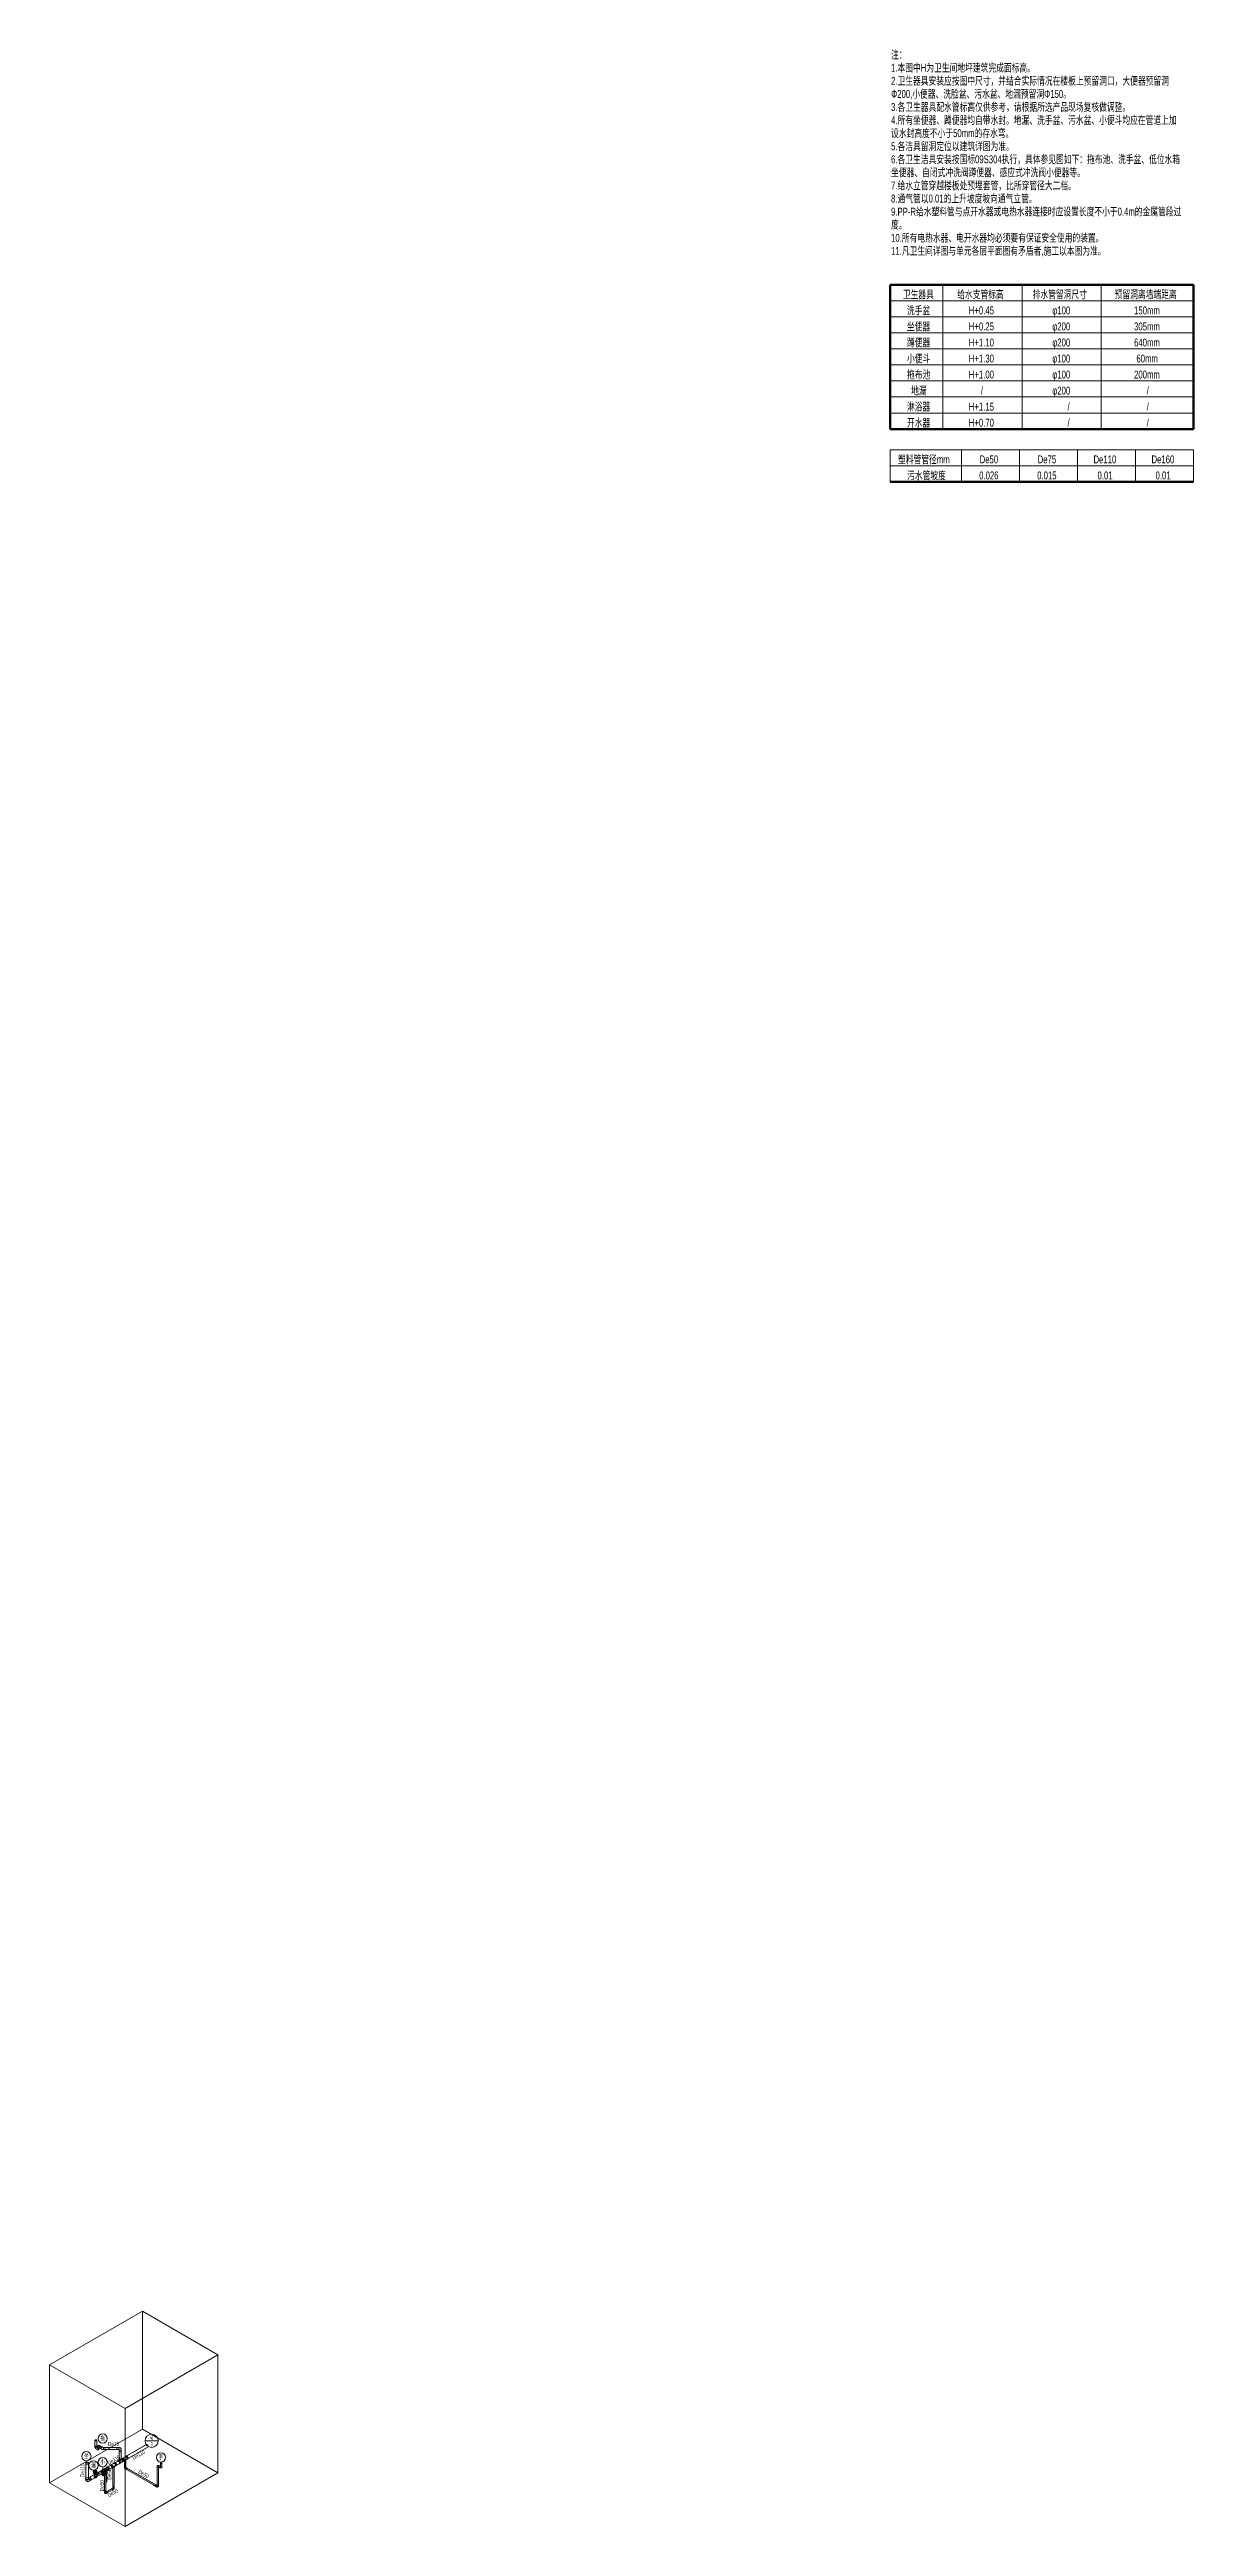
# Model space of a CAD drawing. Header units: millimetres. Extents: x 160489 to 365751, y -78341 to 15608.
# Drawn here: x 322379 to 365751, y -78341 to 15608 of the extents above; entities that cross this region are included whole.
import ezdxf

# ---------------------------------------------------------------- set-up
doc = ezdxf.new("R2010")
doc.units = ezdxf.units.MM
doc.linetypes.add('长划线_2', pattern=[38.1, 25.4, -12.7])
for name, color, linetype, lineweight in [('A-____-NOTE-TEXT', 7, 'Continuous', 5), ('A-DETL-____-OTLN', 7, 'Continuous', 5), ('G-____-____-SYMB', 7, 'Continuous', 5), ('G-____-____-TEXT', 7, 'Continuous', 5), ('P-PIPE-____-IDEN', 7, 'Continuous', 5), ('P-PIPE-____-OTLN', 7, 'Continuous', 35)]:
    doc.layers.add(name, color=color, linetype=linetype, lineweight=lineweight)
doc.styles.add('Arial_2', font='arial.ttf', dxfattribs={"width": 0.7, "height": 300})
doc.styles.add('TJ_FangSong', font='', dxfattribs={"width": 0.7, "height": 150})
doc.styles.add('TJ_FangSong_B', font='', dxfattribs={"width": 0.7, "height": 175})
doc.styles.add('仿宋', font='simfang.ttf', dxfattribs={"width": 0.7, "height": 150})
doc.styles.get('TJ_FangSong').set_extended_font_data('TJ_FangSong')
doc.styles.get('TJ_FangSong_B').set_extended_font_data('TJ_FangSong', bold=True)

msp = doc.modelspace()

# ---------------------------------------------------------------- texts
at = {"layer": 'A-____-NOTE-TEXT', "char_height": 175, "width": 213.249, "attachment_point": 1, "style": 'TJ_FangSong_B'}
for s, insert in [('\\fTJ_FangSong|b1|i0|c134|p2|;\\W.7;拖', (324306.3, -74906.8)), ('\\fTJ_FangSong|b1|i0|c134|p2|;\\W.7;坐', (323687.8, -75576.9)), ('\\fTJ_FangSong|b1|i0|c134|p2|;\\W.7;漏', (323956.3, -75926.9)), ('\\fTJ_FangSong|b1|i0|c134|p2|;\\W.7;小', (324306.3, -75801.8)), ('\\fTJ_FangSong|b1|i0|c134|p2|;\\W.7;手', (326517.5, -75622.8))]:
    msp.add_mtext(s, dxfattribs=dict(at, insert=insert))
at = {"layer": 'G-____-____-TEXT', "char_height": 300, "attachment_point": 1, "style": 'Arial_2'}
for s, insert, width in [('注：', (354285.9, 15562.4), 763.206), ('1.本图中H为卫生间地坪建筑完成面标高。', (354285.9, 15066.3), 7070.884), ('2.卫生器具安装应按图中尺寸，并结合实际情况在楼板上预留洞口，大便器预留洞', (354285.9, 14570.2), 13670.375), ('Φ200,小便器、洗脸盆、污水盆、地漏预留洞Φ150。', (354285.9, 14074.1), 8816.157), ('3.各卫生器具配水管标高仅供参考，请根据所选产品现场复核做调整。', (354285.9, 13578), 11762.359), ('4.所有坐便器、蹲便器均自带水封。地漏、洗手盆、污水盆、小便斗均应在管道上加', (354285.9, 13081.9), 14051.978), ('设水封高度不小于50mm的存水弯。', (354285.9, 12585.8), 6015.863), ('5.各洁具留洞定位以建筑详图为准。', (354285.9, 12089.7), 6038.31), ('6.各卫生洁具安装按国标09S304执行，具体参见图如下：拖布池、洗手盆、低位水箱', (354285.9, 11593.6), 14197.886), ('坐便器、自闭式冲洗阀蹲便器、感应式冲洗阀小便器等。', (354285.9, 11097.5), 9540.081), ('7.给水立管穿越楼板处预埋套管，比所穿管径大二档。', (354285.9, 10601.4), 9091.136), ('8.通气管以0.01的上升坡度坡向通气立管。', (354285.9, 10105.3), 7149.449), ('9.PP-R给水塑料管与点开水器或电热水器连接时应设置长度不小于0.4m的金属管段过', (354285.9, 9609.2), 14265.227), ('度。', (354285.9, 9113.2), 763.206), ('10.所有电热水器、电开水器均必须要有保证安全使用的装置。', (354285.9, 8617.1), 10443.583), ('11.凡卫生间详图与单元各层平面图有矛盾者,施工以本图为准。', (354285.9, 8121), 10550.208), ('卫生器具', (354732.3, 6472.1), 1526.413), ('洗手盆', (354889.7, 5863.5), 1144.81), ('给水支管标高', (356793.1, 6472.1), 2289.619), ('H+0.45', (357233, 5863.5), 1217.763), ('排水管留洞尺寸', (359653.5, 6472.1), 2671.223), ('φ100', (360398.9, 5863.5), 864.219), ('预留洞离墙端距离', (362763.6, 6472.1), 3052.826), ('150mm', (363499.8, 5863.5), 1262.658), ('坐便器', (354889.7, 5255), 1144.81), ('H+0.25', (357233, 5255), 1217.763), ('φ200', (360398.9, 5255), 864.219), ('305mm', (363499.8, 5255), 1262.658), ('蹲便器', (354889.7, 4646.5), 1144.81), ('小便斗', (354889.7, 4038), 1144.81), ('H+1.10', (357233, 4646.5), 1217.763), ('H+1.30', (357233, 4038), 1217.763), ('φ200', (360398.9, 4646.5), 864.219), ('φ100', (360398.9, 4038), 864.219), ('640mm', (363499.8, 4646.5), 1262.658), ('60mm', (363587.8, 4038), 1055.021), ('拖布池', (354889.7, 3429.5), 1144.81), ('地漏', (355047.1, 2821), 763.206), ('H+1.00', (357233, 3429.5), 1217.763), ('\\fArial|b0|i0|c134|p34|;\\W.7;/', (357691.3, 2821), 106.624), ('φ100', (360398.9, 3429.5), 864.219), ('φ200', (360398.9, 2821), 864.219), ('200mm', (363499.8, 3429.5), 1262.658), ('\\fArial|b0|i0|c134|p34|;\\W.7;/', (363976.7, 2821), 106.624), ('淋浴器', (354889.7, 2212.4), 1144.81), ('H+1.15', (357233, 2212.4), 1217.763), ('\\fArial|b0|i0|c134|p34|;\\W.7;/', (360976.7, 2212.4), 106.624), ('\\fArial|b0|i0|c134|p34|;\\W.7;/', (363976.7, 2212.4), 106.624), ('开水器', (354889.7, 1603.9), 1144.81), ('H+0.70', (357233, 1603.9), 1217.763), ('\\fArial|b0|i0|c134|p34|;\\W.7;/', (360976.7, 1603.9), 106.624), ('\\fArial|b0|i0|c134|p34|;\\W.7;/', (363976.7, 1603.9), 106.624), ('塑料管管径mm', (354550.9, 212.4), 2547.763), ('De50', (357644.4, 212.4), 892.278), ('De75', (359844.4, 212.4), 892.278), ('De110', (361961, 212.4), 1099.915), ('De160', (364161, 212.4), 1099.915), ('污水管坡度', (354894.8, -396.1), 1908.016), ('0.026', (357625.9, -396.1), 937.173), ('0.015', (359825.9, -396.1), 937.173), ('0.01', (362113.8, -396.1), 729.536), ('0.01', (364313.8, -396.1), 729.536)]:
    msp.add_mtext(s, dxfattribs=dict(at, insert=insert, width=width))
at = {"layer": 'P-PIPE-____-IDEN', "char_height": 150, "attachment_point": 1}
for s, insert, width, style in [('De75', (324598.3, -75138.2), 361.962, 'TJ_FangSong'), ('\\f仿宋|b0|i0|c134|p49|;\\W.7;W', (326208.5, -74914.3), 98.207, '仿宋'), ('\\f仿宋|b0|i0|c134|p49|;\\W.7;3', (326208.5, -75151.2), 98.207, '仿宋')]:
    msp.add_mtext(s, dxfattribs=dict(at, insert=insert, width=width, style=style))
at = {"layer": 'P-PIPE-____-IDEN', "char_height": 150, "attachment_point": 1, "style": 'TJ_FangSong'}
for s, insert, width, rotation in [('De110', (323549.1, -76466.6), 443.333, 90), ('De110', (324553.7, -75878.3), 443.333, 30), ('De110', (325492.4, -75687.1), 443.333, 30), ('De50', (324287.5, -77006.7), 356.35, 90), ('De50', (324554, -77106.7), 356.35, 30), ('De50', (324571.4, -76562.9), 356.35, 90), ('De50', (325803.1, -76179.3), 356.35, 330)]:
    msp.add_mtext(s, dxfattribs=dict(at, insert=insert, width=width, rotation=rotation))

# ---------------------------------------------------------------- blocks, each defined once
blk = doc.blocks.new('弯头_热熔对接-塑料-复合管 - 标准-2491998-卫生间WC2 排水系统图')
at = {"layer": 'P-PIPE-____-OTLN', "linetype": '长划线_2', "lineweight": 5}
for p, q in [((119397, -76469), (119397, -76534)), ((119507, -76534), (119507, -76469)), ((119534, -76485), (119507, -76500)), ((119532, -76613), (119589, -76580))]:
    blk.add_line(p, q, dxfattribs=at)
for points in [[(119396, -76520, 0), (119393, -76525, 0), (119391, -76534, 0), (119393, -76543, 0), (119399, -76552, 0), (119409, -76559, 0)], [(119437, -76621, 0), (119432, -76618, 0), (119427, -76614, 0), (119423, -76611, 0), (119418, -76607, 0), (119414, -76602, 0), (119411, -76598, 0), (119408, -76594, 0), (119405, -76589, 0), (119402, -76584, 0), (119400, -76579, 0), (119398, -76575, 0), (119396, -76570, 0), (119395, -76565, 0), (119394, -76560, 0), (119393, -76556, 0), (119392, -76551, 0), (119392, -76546, 0), (119391, -76542, 0), (119391, -76537, 0), (119391, -76534, 0)], [(119397, -76469, 0), (119398, -76477, 0), (119404, -76485, 0), (119413, -76491, 0)], [(119397, -76534, 0), (119398, -76543, 0), (119404, -76550, 0), (119413, -76557, 0)], [(119409, -76559, 0), (119421, -76565, 0), (119436, -76568, 0), (119452, -76569, 0), (119467, -76568, 0), (119482, -76565, 0), (119494, -76559, 0), (119504, -76552, 0), (119510, -76543, 0), (119512, -76534, 0), (119510, -76525, 0), (119507, -76520, 0)], [(119413, -76491, 0), (119424, -76496, 0), (119437, -76500, 0), (119452, -76501, 0), (119466, -76500, 0), (119479, -76496, 0), (119490, -76491, 0), (119499, -76485, 0), (119505, -76477, 0), (119507, -76469, 0)], [(119413, -76557, 0), (119424, -76562, 0), (119437, -76565, 0), (119452, -76566, 0), (119466, -76565, 0), (119479, -76562, 0), (119490, -76557, 0), (119499, -76550, 0), (119505, -76543, 0), (119507, -76534, 0)], [(119437, -76621, 0), (119442, -76624, 0), (119447, -76626, 0), (119453, -76628, 0), (119459, -76630, 0), (119464, -76631, 0), (119470, -76632, 0), (119475, -76632, 0), (119481, -76633, 0), (119486, -76633, 0), (119491, -76632, 0), (119496, -76631, 0), (119501, -76630, 0), (119506, -76629, 0), (119511, -76628, 0), (119515, -76626, 0), (119520, -76625, 0), (119524, -76623, 0), (119528, -76621, 0), (119532, -76619, 0), (119535, -76617, 0)], [(119507, -76517, 0), (119516, -76524, 0), (119526, -76534, 0), (119535, -76547, 0), (119542, -76562, 0), (119546, -76576, 0), (119547, -76590, 0), (119546, -76602, 0), (119542, -76611, 0), (119535, -76617, 0)], [(119512, -76535, 0), (119512, -76535, 0), (119512, -76534, 0), (119512, -76534, 0)], [(119534, -76485, 0), (119542, -76482, 0), (119551, -76483, 0), (119561, -76487, 0)], [(119561, -76487, 0), (119571, -76495, 0), (119581, -76505, 0), (119589, -76516, 0), (119595, -76529, 0), (119599, -76542, 0), (119600, -76555, 0), (119599, -76566, 0), (119595, -76574, 0), (119589, -76580, 0)]]:
    blk.add_polyline3d(points, dxfattribs=at)
blk = doc.blocks.new('存水弯_P 型-塑料-复合管 - 标准-2506801-卫生间WC2 排水系统图')
at = {"layer": 'P-PIPE-____-OTLN', "linetype": '长划线_2', "lineweight": 5}
for p, q in [((119741, -75282), (119741, -75309)), ((119827, -75309), (119827, -75282)), ((119834, -75336), (119834, -75363)), ((119895, -75348), (119903, -75353)), ((119901, -75357), (119924, -75371)), ((119941, -75287), (119933, -75282)), ((119967, -75296), (119944, -75283))]:
    blk.add_line(p, q, dxfattribs=at)
for points in [[(119746, -75270, 0), (119742, -75276, 0), (119741, -75282, 0), (119742, -75289, 0), (119747, -75295, 0), (119753, -75300, 0), (119762, -75304, 0), (119773, -75306, 0), (119784, -75307, 0), (119795, -75306, 0), (119805, -75304, 0), (119814, -75300, 0)], [(119814, -75326, 0), (119805, -75330, 0), (119795, -75333, 0), (119784, -75334, 0), (119773, -75333, 0), (119762, -75330, 0), (119753, -75326, 0), (119747, -75321, 0), (119742, -75315, 0), (119741, -75309, 0)], [(119883, -75426, 0), (119879, -75428, 0), (119875, -75430, 0), (119872, -75431, 0), (119868, -75432, 0), (119864, -75433, 0), (119860, -75434, 0), (119856, -75434, 0), (119852, -75434, 0), (119848, -75434, 0), (119844, -75434, 0), (119840, -75433, 0), (119837, -75433, 0), (119833, -75432, 0), (119830, -75431, 0), (119826, -75430, 0), (119823, -75429, 0), (119820, -75427, 0), (119817, -75426, 0), (119813, -75424, 0), (119810, -75422, 0), (119807, -75420, 0), (119805, -75418, 0), (119802, -75416, 0), (119799, -75414, 0), (119796, -75412, 0), (119794, -75410, 0), (119791, -75408, 0), (119788, -75405, 0), (119786, -75403, 0), (119784, -75400, 0), (119781, -75398, 0), (119779, -75395, 0), (119777, -75392, 0), (119775, -75389, 0), (119773, -75387, 0), (119771, -75384, 0), (119769, -75381, 0), (119767, -75378, 0), (119765, -75375, 0), (119763, -75372, 0), (119761, -75369, 0), (119760, -75365, 0), (119758, -75362, 0), (119757, -75359, 0), (119755, -75356, 0), (119754, -75353, 0), (119753, -75349, 0), (119752, -75346, 0), (119751, -75343, 0), (119750, -75339, 0), (119749, -75336, 0), (119748, -75332, 0), (119747, -75329, 0), (119747, -75326, 0), (119746, -75322, 0), (119746, -75319, 0), (119746, -75315, 0), (119746, -75312, 0), (119746, -75309, 0)], [(119814, -75300, 0), (119821, -75295, 0), (119826, -75289, 0), (119827, -75282, 0), (119826, -75276, 0), (119821, -75270, 0)], [(119827, -75309, 0), (119826, -75315, 0), (119821, -75321, 0), (119814, -75326, 0)], [(119834, -75341, 0), (119834, -75340, 0), (119833, -75339, 0), (119832, -75337, 0), (119831, -75336, 0), (119830, -75334, 0), (119829, -75332, 0), (119828, -75331, 0), (119828, -75329, 0), (119827, -75328, 0), (119826, -75326, 0), (119826, -75325, 0), (119825, -75323, 0), (119825, -75322, 0), (119824, -75320, 0), (119824, -75319, 0), (119823, -75317, 0), (119823, -75316, 0), (119823, -75315, 0), (119823, -75313, 0), (119822, -75312, 0), (119822, -75311, 0), (119822, -75310, 0), (119822, -75309, 0), (119822, -75309, 0)], [(119840, -75324, 0), (119836, -75330, 0), (119834, -75336, 0), (119836, -75343, 0), (119840, -75349, 0), (119847, -75354, 0), (119856, -75358, 0), (119866, -75360, 0), (119877, -75361, 0), (119889, -75360, 0), (119899, -75358, 0), (119900, -75357, 0)], [(119908, -75380, 0), (119899, -75384, 0), (119889, -75387, 0), (119877, -75388, 0), (119866, -75387, 0), (119856, -75384, 0), (119847, -75380, 0), (119840, -75375, 0), (119836, -75369, 0), (119834, -75363, 0)], [(119869, -75279, 0), (119866, -75281, 0), (119863, -75284, 0), (119860, -75286, 0), (119857, -75289, 0), (119854, -75291, 0), (119852, -75294, 0), (119850, -75297, 0), (119848, -75300, 0), (119846, -75303, 0), (119845, -75306, 0), (119844, -75310, 0), (119843, -75313, 0), (119842, -75316, 0), (119841, -75319, 0), (119840, -75322, 0), (119840, -75325, 0), (119839, -75328, 0), (119839, -75331, 0), (119839, -75334, 0), (119839, -75336, 0)], [(119839, -75334, 0), (119840, -75342, 0), (119846, -75349, 0), (119855, -75354, 0), (119867, -75358, 0), (119881, -75358, 0), (119894, -75356, 0), (119898, -75355, 0)], [(119839, -75366, 0), (119839, -75366, 0), (119839, -75366, 0), (119839, -75365, 0), (119839, -75365, 0), (119839, -75364, 0), (119839, -75364, 0), (119839, -75363, 0), (119839, -75363, 0)], [(119869, -75279, 0), (119872, -75278, 0), (119876, -75276, 0), (119879, -75275, 0), (119883, -75274, 0), (119887, -75273, 0), (119890, -75272, 0), (119894, -75272, 0), (119897, -75272, 0), (119901, -75272, 0), (119904, -75272, 0), (119908, -75273, 0), (119911, -75273, 0), (119914, -75274, 0), (119917, -75275, 0), (119920, -75276, 0), (119923, -75277, 0), (119926, -75278, 0), (119929, -75280, 0), (119931, -75281, 0), (119933, -75282, 0)], [(119883, -75426, 0), (119886, -75424, 0), (119890, -75421, 0), (119893, -75419, 0), (119896, -75416, 0), (119899, -75413, 0), (119901, -75410, 0), (119904, -75407, 0), (119906, -75403, 0), (119907, -75400, 0), (119909, -75396, 0), (119911, -75393, 0), (119912, -75389, 0), (119913, -75386, 0), (119914, -75382, 0), (119914, -75379, 0), (119915, -75375, 0), (119915, -75372, 0), (119916, -75368, 0), (119916, -75366, 0)], [(119901, -75357, 0), (119896, -75353, 0), (119893, -75346, 0), (119892, -75338, 0), (119893, -75328, 0), (119896, -75318, 0), (119901, -75308, 0), (119907, -75298, 0), (119914, -75291, 0), (119922, -75285, 0)], [(119894, -75348, 0), (119894, -75348, 0), (119894, -75348, 0), (119894, -75348, 0), (119895, -75348, 0)], [(119919, -75368, 0), (119919, -75369, 0), (119915, -75375, 0), (119908, -75380, 0)], [(119945, -75298, 0), (119937, -75304, 0), (119930, -75312, 0), (119924, -75321, 0), (119919, -75331, 0), (119916, -75341, 0), (119915, -75351, 0), (119916, -75359, 0), (119919, -75366, 0), (119924, -75371, 0), (119930, -75373, 0), (119937, -75372, 0)], [(119922, -75285, 0), (119930, -75281, 0), (119937, -75281, 0), (119944, -75283, 0)], [(119975, -75307, 0), (119972, -75300, 0), (119967, -75296, 0), (119960, -75294, 0), (119953, -75295, 0), (119945, -75298, 0)]]:
    blk.add_polyline3d(points, dxfattribs=at)
blk = doc.blocks.new('存水弯_P 型-塑料-复合管 - 标准-2506992-卫生间WC2 排水系统图')
at = {"layer": 'P-PIPE-____-OTLN', "linetype": '长划线_2', "lineweight": 5}
for p, q in [((119720, -76440), (119720, -76454)), ((119762, -76449), (119762, -76449)), ((119774, -76409), (119774, -76423)), ((119777, -76454), (119777, -76440)), ((119830, -76324), (119817, -76331)), ((119831, -76423), (119831, -76409)), ((119846, -76380), (119858, -76373))]:
    blk.add_line(p, q, dxfattribs=at)
for points in [[(119724, -76432, 0), (119721, -76436, 0), (119720, -76440, 0), (119721, -76444, 0), (119724, -76448, 0), (119729, -76452, 0)], [(119729, -76466, 0), (119724, -76462, 0), (119721, -76458, 0), (119720, -76454, 0)], [(119744, -76493, 0), (119742, -76491, 0), (119740, -76490, 0), (119738, -76488, 0), (119736, -76486, 0), (119735, -76485, 0), (119733, -76483, 0), (119732, -76481, 0), (119731, -76479, 0), (119729, -76477, 0), (119728, -76475, 0), (119728, -76472, 0), (119727, -76470, 0), (119726, -76468, 0), (119726, -76466, 0), (119725, -76464, 0), (119725, -76462, 0), (119725, -76460, 0), (119725, -76458, 0), (119724, -76456, 0), (119724, -76454, 0)], [(119729, -76452, 0), (119734, -76454, 0), (119741, -76456, 0), (119749, -76456, 0), (119756, -76456, 0), (119763, -76454, 0), (119769, -76452, 0), (119773, -76448, 0), (119776, -76444, 0), (119777, -76440, 0), (119776, -76436, 0), (119774, -76432, 0)], [(119777, -76454, 0), (119776, -76458, 0), (119773, -76462, 0), (119769, -76466, 0), (119763, -76468, 0), (119756, -76470, 0), (119749, -76471, 0), (119741, -76470, 0), (119734, -76468, 0), (119729, -76466, 0)], [(119744, -76493, 0), (119747, -76494, 0), (119749, -76495, 0), (119751, -76496, 0), (119754, -76496, 0), (119756, -76497, 0), (119759, -76497, 0), (119761, -76498, 0), (119763, -76498, 0), (119766, -76498, 0), (119768, -76497, 0), (119770, -76497, 0), (119772, -76497, 0), (119775, -76496, 0), (119777, -76495, 0), (119779, -76495, 0), (119781, -76494, 0), (119783, -76493, 0), (119785, -76492, 0), (119786, -76491, 0), (119788, -76490, 0), (119790, -76489, 0), (119792, -76488, 0), (119793, -76487, 0), (119795, -76486, 0), (119797, -76484, 0), (119798, -76483, 0), (119800, -76482, 0), (119801, -76480, 0), (119803, -76479, 0), (119804, -76477, 0), (119805, -76476, 0), (119807, -76474, 0), (119808, -76473, 0), (119809, -76471, 0), (119811, -76469, 0), (119812, -76467, 0), (119813, -76466, 0), (119814, -76464, 0), (119815, -76462, 0), (119816, -76460, 0), (119817, -76459, 0), (119818, -76457, 0), (119819, -76455, 0), (119820, -76453, 0), (119821, -76451, 0), (119821, -76449, 0), (119822, -76447, 0), (119823, -76445, 0), (119823, -76443, 0), (119824, -76441, 0), (119825, -76439, 0), (119825, -76437, 0), (119825, -76435, 0), (119826, -76433, 0), (119826, -76431, 0), (119826, -76429, 0), (119826, -76427, 0), (119827, -76425, 0), (119827, -76423, 0)], [(119773, -76456, 0), (119773, -76455, 0), (119773, -76455, 0), (119773, -76455, 0), (119773, -76455, 0), (119773, -76455, 0), (119773, -76454, 0), (119773, -76454, 0)], [(119779, -76400, 0), (119778, -76401, 0), (119775, -76405, 0), (119774, -76409, 0), (119775, -76413, 0), (119778, -76417, 0), (119782, -76420, 0)], [(119782, -76435, 0), (119778, -76431, 0), (119775, -76427, 0), (119774, -76423, 0)], [(119775, -76435, 0), (119776, -76434, 0), (119776, -76433, 0), (119776, -76432, 0), (119777, -76431, 0), (119777, -76431, 0), (119777, -76430, 0), (119777, -76429, 0), (119778, -76428, 0), (119778, -76427, 0), (119778, -76427, 0), (119778, -76426, 0), (119778, -76425, 0), (119778, -76425, 0), (119778, -76424, 0), (119778, -76424, 0), (119778, -76423, 0), (119778, -76423, 0)], [(119778, -76409, 0), (119778, -76407, 0), (119778, -76404, 0), (119779, -76402, 0), (119779, -76400, 0), (119779, -76397, 0), (119780, -76395, 0), (119780, -76393, 0), (119781, -76391, 0), (119781, -76389, 0), (119782, -76386, 0), (119783, -76384, 0), (119783, -76382, 0), (119784, -76380, 0), (119785, -76378, 0), (119786, -76375, 0), (119787, -76373, 0), (119788, -76371, 0), (119789, -76369, 0), (119790, -76367, 0), (119791, -76365, 0), (119792, -76363, 0), (119794, -76361, 0), (119795, -76359, 0), (119796, -76357, 0), (119798, -76355, 0), (119799, -76354, 0), (119801, -76352, 0), (119802, -76350, 0), (119804, -76348, 0), (119805, -76347, 0), (119807, -76345, 0), (119808, -76343, 0), (119810, -76342, 0), (119812, -76340, 0), (119814, -76339, 0), (119816, -76338, 0), (119817, -76336, 0), (119819, -76335, 0)], [(119778, -76408, 0), (119778, -76410, 0), (119781, -76415, 0), (119785, -76419, 0)], [(119782, -76420, 0), (119788, -76423, 0), (119795, -76425, 0), (119802, -76425, 0), (119810, -76425, 0), (119817, -76423, 0), (119822, -76420, 0), (119827, -76417, 0), (119830, -76413, 0), (119831, -76409, 0), (119830, -76405, 0), (119828, -76402, 0)], [(119831, -76423, 0), (119830, -76427, 0), (119827, -76431, 0), (119822, -76435, 0), (119817, -76437, 0), (119810, -76439, 0), (119802, -76439, 0), (119795, -76439, 0), (119788, -76437, 0), (119782, -76435, 0)], [(119785, -76419, 0), (119792, -76421, 0), (119800, -76423, 0), (119809, -76422, 0), (119816, -76420, 0), (119822, -76417, 0), (119826, -76412, 0), (119826, -76408, 0)], [(119832, -76333, 0), (119826, -76330, 0), (119822, -76330, 0), (119817, -76331, 0), (119814, -76334, 0), (119812, -76339, 0), (119812, -76340, 0)], [(119818, -76336, 0), (119821, -76334, 0), (119826, -76334, 0), (119832, -76336, 0)], [(119827, -76409, 0), (119827, -76408, 0), (119827, -76408, 0), (119827, -76407, 0), (119827, -76406, 0), (119827, -76405, 0), (119827, -76404, 0), (119827, -76403, 0), (119827, -76402, 0), (119828, -76401, 0), (119828, -76400, 0), (119828, -76399, 0), (119829, -76398, 0), (119829, -76397, 0), (119830, -76396, 0), (119830, -76395, 0), (119830, -76394, 0), (119831, -76393, 0), (119832, -76392, 0), (119832, -76391, 0), (119833, -76390, 0), (119833, -76389, 0), (119834, -76387, 0), (119835, -76386, 0), (119835, -76386, 0), (119836, -76385, 0), (119837, -76384, 0), (119838, -76383, 0), (119838, -76382, 0), (119839, -76381, 0), (119840, -76380, 0), (119840, -76380, 0), (119841, -76379, 0), (119842, -76378, 0), (119843, -76378, 0), (119843, -76377, 0), (119844, -76377, 0), (119844, -76376, 0)], [(119830, -76324, 0), (119834, -76323, 0), (119839, -76323, 0), (119844, -76325, 0)], [(119839, -76381, 0), (119842, -76381, 0), (119846, -76380, 0), (119849, -76377, 0), (119851, -76373, 0), (119852, -76367, 0), (119851, -76361, 0), (119849, -76354, 0), (119846, -76348, 0), (119842, -76341, 0), (119837, -76336, 0), (119832, -76333, 0)], [(119832, -76336, 0), (119837, -76341, 0), (119843, -76347, 0), (119846, -76354, 0), (119848, -76362, 0), (119848, -76369, 0), (119846, -76374, 0), (119843, -76377, 0)], [(119844, -76325, 0), (119849, -76329, 0), (119854, -76334, 0), (119858, -76340, 0), (119861, -76347, 0), (119863, -76354, 0), (119864, -76360, 0), (119863, -76366, 0), (119861, -76370, 0), (119858, -76373, 0)]]:
    blk.add_polyline3d(points, dxfattribs=at)
blk = doc.blocks.new('P-有水封地漏 - 圆形 - PVC-U - 50 mm-2508901-卫生间WC2 排水系统图')
at = {"layer": 'P-PIPE-____-OTLN', "linetype": '长划线_2', "lineweight": 5}
for p, q in [((119680, -76240), (119680, -76261)), ((119685, -76240), (119685, -76244)), ((119688, -76284), (119688, -76301)), ((119690, -76242), (119703, -76231)), ((119707, -76245), (119691, -76248)), ((119692, -76251), (119708, -76248)), ((119708, -76252), (119695, -76254)), ((119696, -76263), (119696, -76264)), ((119702, -76303), (119702, -76307)), ((119703, -76231), (119713, -76226)), ((119705, -76217), (119717, -76224)), ((119705, -76217), (119705, -76221)), ((119714, -76226), (119705, -76221)), ((119705, -76325), (119706, -76333)), ((119706, -76240), (119706, -76244)), ((119706, -76245), (119706, -76244)), ((119708, -76252), (119708, -76248)), ((119720, -76222), (119709, -76215)), ((119712, -76245), (119711, -76241)), ((119727, -76242), (119712, -76245)), ((119713, -76247), (119729, -76245)), ((119729, -76249), (119716, -76251)), ((119716, -76340), (119716, -76351)), ((119720, -76226), (119732, -76233)), ((119720, -76226), (119720, -76230)), ((119729, -76235), (119720, -76230)), ((119735, -76231), (119724, -76224)), ((119727, -76240), (119727, -76244)), ((119729, -76249), (119729, -76245)), ((119735, -76264), (119731, -76273)), ((119744, -76240), (119732, -76241)), ((119734, -76244), (119745, -76242)), ((119735, -76235), (119744, -76240)), ((119735, -76235), (119735, -76239)), ((119738, -76240), (119735, -76239)), ((119741, -76252), (119736, -76261)), ((119736, -76274), (119740, -76264)), ((119743, -76247), (119738, -76248)), ((119740, -76269), (119738, -76274)), ((119747, -76238), (119739, -76233)), ((119740, -76269), (119740, -76264)), ((119741, -76262), (119745, -76253)), ((119745, -76242), (119742, -76249)), ((119745, -76257), (119743, -76262)), ((119745, -76257), (119745, -76253)), ((119750, -76231), (119747, -76238)), ((119747, -76250), (119750, -76243)), ((119750, -76247), (119749, -76250)), ((119749, -76277), (119750, -76277)), ((119750, -76243), (119758, -76248)), ((119750, -76243), (119750, -76247)), ((119753, -76249), (119750, -76247)), ((119756, -76219), (119752, -76228)), ((119752, -76238), (119755, -76232)), ((119763, -76237), (119752, -76238)), ((119753, -76241), (119765, -76239)), ((119762, -76246), (119753, -76241)), ((119755, -76236), (119754, -76238)), ((119755, -76236), (119755, -76232)), ((119756, -76229), (119761, -76220)), ((119761, -76207), (119757, -76216)), ((119761, -76224), (119758, -76229)), ((119764, -76244), (119759, -76244)), ((119761, -76224), (119761, -76220)), ((119762, -76217), (119766, -76208)), ((119762, -76250), (119773, -76257)), ((119762, -76250), (119762, -76254)), ((119769, -76258), (119762, -76254)), ((119766, -76212), (119764, -76217)), ((119777, -76255), (119765, -76248)), ((119766, -76212), (119766, -76208)), ((119784, -76233), (119768, -76236)), ((119770, -76239), (119785, -76236)), ((119770, -76244), (119770, -76240)), ((119785, -76240), (119770, -76243)), ((119777, -76259), (119788, -76265)), ((119777, -76259), (119777, -76263)), ((119784, -76267), (119777, -76263)), ((119792, -76263), (119780, -76257)), ((119781, -76351), (119781, -76337)), ((119785, -76240), (119785, -76236)), ((119805, -76230), (119789, -76233)), ((119790, -76235), (119806, -76233)), ((119806, -76237), (119791, -76239)), ((119791, -76244), (119791, -76240)), ((119791, -76333), (119792, -76325)), ((119794, -76267), (119808, -76255)), ((119795, -76307), (119795, -76303)), ((119801, -76264), (119801, -76263)), ((119803, -76237), (119807, -76242)), ((119806, -76237), (119806, -76233)), ((119807, -76242), (119806, -76237)), ((119808, -76254), (119813, -76241)), ((119810, -76301), (119810, -76284)), ((119813, -76244), (119813, -76240)), ((119813, -76241), (119813, -76240)), ((119818, -76261), (119818, -76240))]:
    blk.add_line(p, q, dxfattribs=at)
for points in [[(119797, -76269, 0), (119775, -76277, 0), (119749, -76280, 0), (119722, -76277, 0), (119700, -76269, 0), (119685, -76256, 0), (119680, -76240, 0), (119685, -76225, 0), (119700, -76212, 0)], [(119797, -76289, 0), (119775, -76298, 0), (119749, -76301, 0), (119722, -76298, 0), (119700, -76289, 0), (119685, -76276, 0), (119680, -76261, 0)], [(119703, -76214, 0), (119689, -76226, 0), (119685, -76240, 0), (119689, -76255, 0)], [(119702, -76215, 0), (119694, -76221, 0), (119689, -76227, 0), (119685, -76234, 0), (119685, -76241, 0), (119686, -76249, 0)], [(119686, -76249, 0), (119687, -76250, 0), (119687, -76251, 0)], [(119687, -76251, 0), (119691, -76257, 0), (119697, -76262, 0), (119703, -76267, 0)], [(119688, -76279, 0), (119688, -76284, 0), (119690, -76294, 0), (119696, -76302, 0), (119705, -76309, 0)], [(119705, -76326, 0), (119696, -76318, 0), (119690, -76310, 0), (119688, -76301, 0)], [(119691, -76248, 0), (119690, -76241, 0), (119690, -76235, 0), (119693, -76228, 0), (119698, -76223, 0), (119705, -76217, 0)], [(119705, -76221, 0), (119698, -76227, 0), (119693, -76233, 0), (119690, -76239, 0)], [(119690, -76255, 0), (119703, -76267, 0), (119724, -76275, 0), (119748, -76277, 0)], [(119707, -76264, 0), (119701, -76260, 0), (119696, -76256, 0), (119692, -76251, 0)], [(119700, -76212, 0), (119722, -76204, 0), (119749, -76201, 0), (119775, -76204, 0), (119797, -76212, 0), (119812, -76225, 0), (119818, -76240, 0), (119812, -76256, 0), (119797, -76269, 0)], [(119700, -76289, 0), (119701, -76292, 0), (119706, -76299, 0), (119714, -76305, 0), (119724, -76309, 0), (119736, -76312, 0), (119749, -76313, 0), (119761, -76312, 0), (119773, -76309, 0), (119783, -76305, 0)], [(119705, -76213, 0), (119703, -76214, 0), (119702, -76215, 0)], [(119813, -76240, 0), (119808, -76226, 0), (119794, -76214, 0), (119773, -76206, 0), (119749, -76203, 0), (119724, -76206, 0), (119703, -76214, 0)], [(119703, -76267, 0), (119715, -76272, 0), (119730, -76276, 0)], [(119763, -76204, 0), (119750, -76203, 0), (119738, -76204, 0), (119726, -76206, 0), (119715, -76209, 0), (119705, -76213, 0)], [(119705, -76309, 0), (119718, -76315, 0), (119733, -76318, 0), (119749, -76320, 0), (119764, -76318, 0), (119779, -76315, 0), (119792, -76309, 0), (119801, -76302, 0), (119807, -76294, 0), (119810, -76284, 0), (119809, -76279, 0)], [(119810, -76301, 0), (119807, -76310, 0), (119801, -76318, 0), (119792, -76326, 0), (119779, -76331, 0), (119764, -76335, 0), (119749, -76336, 0), (119733, -76335, 0), (119718, -76331, 0), (119705, -76326, 0)], [(119717, -76224, 0), (119712, -76228, 0), (119709, -76232, 0), (119706, -76236, 0), (119706, -76241, 0), (119707, -76245, 0)], [(119779, -76348, 0), (119760, -76355, 0), (119738, -76355, 0), (119718, -76348, 0), (119707, -76337, 0), (119706, -76331, 0)], [(119731, -76273, 0), (119722, -76271, 0), (119714, -76268, 0), (119707, -76264, 0)], [(119708, -76248, 0), (119710, -76251, 0), (119712, -76253, 0), (119715, -76256, 0), (119718, -76258, 0)], [(119718, -76262, 0), (119712, -76257, 0), (119708, -76252, 0)], [(119709, -76215, 0), (119718, -76211, 0), (119728, -76208, 0), (119739, -76207, 0), (119750, -76206, 0), (119761, -76207, 0)], [(119711, -76237, 0), (119713, -76233, 0), (119716, -76229, 0), (119720, -76226, 0)], [(119720, -76230, 0), (119717, -76233, 0), (119714, -76236, 0), (119712, -76239, 0), (119711, -76242, 0)], [(119760, -76211, 0), (119747, -76210, 0), (119733, -76212, 0), (119720, -76215, 0), (119713, -76217, 0)], [(119722, -76256, 0), (119719, -76254, 0), (119717, -76252, 0), (119714, -76250, 0), (119713, -76247, 0)], [(119772, -76365, 0), (119757, -76370, 0), (119740, -76370, 0), (119726, -76365, 0), (119717, -76356, 0), (119717, -76347, 0)], [(119718, -76258, 0), (119726, -76261, 0), (119735, -76264, 0)], [(119733, -76267, 0), (119731, -76267, 0), (119726, -76265, 0), (119722, -76264, 0), (119718, -76262, 0)], [(119757, -76216, 0), (119747, -76216, 0), (119737, -76217, 0), (119728, -76219, 0), (119720, -76222, 0)], [(119736, -76261, 0), (119729, -76259, 0), (119722, -76256, 0)], [(119724, -76224, 0), (119731, -76221, 0), (119739, -76219, 0), (119747, -76219, 0), (119756, -76219, 0)], [(119732, -76233, 0), (119729, -76235, 0), (119728, -76237, 0), (119727, -76240, 0), (119727, -76242, 0)], [(119754, -76223, 0), (119747, -76223, 0), (119739, -76223, 0), (119731, -76225, 0), (119728, -76226, 0)], [(119729, -76245, 0), (119730, -76246, 0), (119732, -76248, 0), (119733, -76249, 0)], [(119733, -76253, 0), (119731, -76251, 0), (119729, -76249, 0)], [(119730, -76276, 0), (119732, -76276, 0), (119734, -76276, 0)], [(119732, -76241, 0), (119732, -76240, 0), (119733, -76238, 0), (119734, -76236, 0), (119735, -76235, 0)], [(119735, -76239, 0), (119734, -76240, 0), (119733, -76241, 0)], [(119733, -76249, 0), (119737, -76251, 0), (119741, -76252, 0)], [(119739, -76255, 0), (119738, -76255, 0), (119736, -76254, 0), (119733, -76253, 0)], [(119737, -76247, 0), (119735, -76246, 0), (119734, -76244, 0)], [(119734, -76276, 0), (119747, -76277, 0), (119759, -76277, 0), (119771, -76275, 0), (119782, -76272, 0), (119792, -76268, 0)], [(119752, -76228, 0), (119747, -76228, 0), (119743, -76228, 0), (119739, -76229, 0), (119735, -76231, 0)], [(119788, -76265, 0), (119779, -76269, 0), (119769, -76272, 0), (119758, -76274, 0), (119747, -76274, 0), (119736, -76274, 0)], [(119742, -76249, 0), (119739, -76248, 0), (119737, -76247, 0)], [(119739, -76233, 0), (119741, -76232, 0), (119744, -76231, 0), (119747, -76231, 0), (119750, -76231, 0)], [(119740, -76264, 0), (119746, -76265, 0), (119753, -76265, 0), (119760, -76264, 0), (119766, -76263, 0), (119772, -76261, 0), (119777, -76259, 0)], [(119777, -76263, 0), (119771, -76266, 0), (119763, -76268, 0), (119756, -76269, 0), (119748, -76269, 0), (119740, -76269, 0)], [(119773, -76257, 0), (119769, -76259, 0), (119764, -76260, 0), (119758, -76261, 0), (119753, -76262, 0), (119747, -76262, 0), (119741, -76262, 0)], [(119748, -76235, 0), (119747, -76235, 0), (119744, -76235, 0), (119744, -76235, 0)], [(119745, -76253, 0), (119750, -76253, 0), (119754, -76252, 0), (119758, -76251, 0), (119762, -76250, 0)], [(119762, -76254, 0), (119758, -76255, 0), (119754, -76256, 0), (119750, -76257, 0), (119745, -76257, 0)], [(119758, -76248, 0), (119756, -76249, 0), (119753, -76249, 0), (119750, -76250, 0), (119747, -76250, 0)], [(119750, -76277, 0), (119773, -76275, 0), (119794, -76267, 0)], [(119755, -76232, 0), (119758, -76233, 0), (119760, -76234, 0)], [(119759, -76237, 0), (119758, -76237, 0), (119755, -76236, 0)], [(119764, -76232, 0), (119760, -76230, 0), (119756, -76229, 0)], [(119760, -76234, 0), (119762, -76235, 0), (119763, -76237, 0)], [(119761, -76220, 0), (119768, -76222, 0), (119775, -76225, 0)], [(119775, -76229, 0), (119771, -76227, 0), (119766, -76225, 0), (119761, -76224, 0)], [(119779, -76223, 0), (119771, -76219, 0), (119762, -76217, 0)], [(119765, -76239, 0), (119765, -76241, 0), (119764, -76243, 0), (119763, -76244, 0), (119762, -76246, 0)], [(119768, -76205, 0), (119765, -76205, 0), (119763, -76204, 0)], [(119768, -76236, 0), (119766, -76234, 0), (119764, -76232, 0)], [(119765, -76248, 0), (119768, -76246, 0), (119769, -76244, 0), (119770, -76241, 0), (119770, -76239, 0)], [(119766, -76208, 0), (119779, -76211, 0), (119790, -76216, 0)], [(119790, -76220, 0), (119783, -76217, 0), (119775, -76214, 0), (119766, -76212, 0)], [(119794, -76214, 0), (119782, -76209, 0), (119768, -76205, 0)], [(119770, -76244, 0), (119770, -76245, 0), (119769, -76248, 0), (119768, -76250, 0)], [(119780, -76347, 0), (119780, -76356, 0), (119772, -76365, 0)], [(119775, -76225, 0), (119779, -76228, 0), (119782, -76230, 0), (119784, -76233, 0)], [(119781, -76234, 0), (119781, -76233, 0), (119775, -76229, 0)], [(119785, -76236, 0), (119786, -76241, 0), (119785, -76246, 0), (119782, -76251, 0), (119777, -76255, 0)], [(119789, -76233, 0), (119786, -76229, 0), (119783, -76226, 0), (119779, -76223, 0)], [(119791, -76331, 0), (119790, -76337, 0), (119779, -76348, 0)], [(119780, -76257, 0), (119786, -76252, 0), (119790, -76247, 0), (119791, -76241, 0), (119790, -76235, 0)], [(119783, -76305, 0), (119791, -76299, 0), (119796, -76292, 0), (119797, -76289, 0)], [(119791, -76244, 0), (119791, -76245, 0), (119790, -76251, 0), (119786, -76256, 0), (119784, -76258, 0)], [(119785, -76226, 0), (119794, -76231, 0), (119795, -76232, 0)], [(119790, -76216, 0), (119796, -76220, 0), (119801, -76225, 0), (119805, -76230, 0)], [(119802, -76230, 0), (119799, -76227, 0), (119790, -76220, 0)], [(119806, -76233, 0), (119808, -76241, 0), (119806, -76249, 0), (119800, -76257, 0), (119792, -76263, 0)], [(119792, -76268, 0), (119794, -76267, 0), (119796, -76265, 0)], [(119810, -76229, 0), (119806, -76224, 0), (119800, -76219, 0), (119794, -76214, 0)], [(119796, -76265, 0), (119803, -76260, 0), (119808, -76253, 0), (119812, -76246, 0), (119813, -76239, 0), (119811, -76232, 0)], [(119818, -76261, 0), (119812, -76276, 0), (119797, -76289, 0)], [(119811, -76232, 0), (119810, -76231, 0), (119810, -76229, 0)]]:
    blk.add_polyline3d(points, dxfattribs=at)
blk = doc.blocks.new('三通_变径顺水三通-粘接-塑料-复合管 - 标准-2506397-卫生间WC2 排水系统图')
at = {"layer": 'P-PIPE-____-OTLN', "linetype": '长划线_2', "lineweight": 5}
for p, q in [((120210, -76084), (120178, -76102)), ((120068, -76166), (120036, -76184)), ((120181, -76108), (120071, -76172)), ((120080, -76297), (120088, -76298)), ((120124, -76281), (120131, -76277)), ((120128, -76271), (120145, -76261)), ((120145, -76247), (120145, -76257)), ((120198, -76231), (120239, -76207)), ((120201, -76257), (120201, -76247)), ((120242, -76213), (120273, -76195))]:
    blk.add_line(p, q, dxfattribs=at)
for points in [[(120210, -76084, 0), (120219, -76081, 0), (120230, -76082, 0), (120241, -76087, 0), (120253, -76096, 0), (120264, -76107, 0), (120273, -76121, 0), (120281, -76136, 0), (120285, -76151, 0), (120287, -76166, 0)], [(120070, -76189, 0), (120068, -76187, 0), (120057, -76183, 0), (120046, -76181, 0), (120036, -76184, 0), (120029, -76191, 0), (120025, -76201, 0)], [(120068, -76166, 0), (120077, -76163, 0), (120088, -76164, 0), (120100, -76169, 0), (120102, -76171, 0)], [(120113, -76266, 0), (120112, -76251, 0), (120107, -76236, 0), (120104, -76228, 0)], [(120110, -76283, 0), (120112, -76278, 0), (120113, -76266, 0)], [(120145, -76247, 0), (120143, -76260, 0), (120139, -76270, 0), (120131, -76277, 0)], [(120135, -76210, 0), (120139, -76218, 0), (120143, -76233, 0), (120145, -76247, 0)], [(120145, -76247, 0), (120146, -76241, 0), (120148, -76237, 0)], [(120148, -76247, 0), (120146, -76252, 0), (120145, -76257, 0)], [(120145, -76257, 0), (120146, -76263, 0), (120148, -76268, 0)], [(120255, -76184, 0), (120254, -76169, 0), (120249, -76154, 0), (120242, -76139, 0), (120233, -76126, 0), (120222, -76114, 0), (120210, -76106, 0), (120198, -76101, 0), (120187, -76100, 0), (120178, -76102, 0), (120171, -76109, 0), (120168, -76116, 0)], [(120250, -76181, 0), (120249, -76168, 0), (120245, -76155, 0), (120239, -76141, 0), (120230, -76129, 0), (120220, -76119, 0), (120210, -76111, 0), (120200, -76107, 0), (120190, -76106, 0), (120181, -76108, 0)], [(120198, -76219, 0), (120199, -76215, 0), (120200, -76212, 0), (120201, -76209, 0), (120202, -76206, 0), (120204, -76203, 0), (120206, -76199, 0), (120208, -76196, 0), (120210, -76194, 0)], [(120198, -76237, 0), (120200, -76241, 0), (120201, -76247, 0)], [(120201, -76257, 0), (120200, -76252, 0), (120198, -76247, 0)], [(120198, -76268, 0), (120200, -76263, 0), (120201, -76257, 0)], [(120225, -76215, 0), (120233, -76216, 0), (120242, -76213, 0), (120249, -76206, 0), (120254, -76196, 0), (120255, -76184, 0)], [(120239, -76207, 0), (120245, -76201, 0), (120249, -76192, 0), (120250, -76181, 0)], [(120287, -76166, 0), (120285, -76178, 0), (120281, -76188, 0), (120273, -76195, 0)]]:
    blk.add_polyline3d(points, dxfattribs=at)
blk = doc.blocks.new('弯头_热熔对接-塑料-复合管 - 标准-2506396-卫生间WC2 排水系统图')
at = {"layer": 'P-PIPE-____-OTLN', "linetype": '长划线_2', "lineweight": 5}
blk.add_line((120198, -76613), (120198, -76561), dxfattribs=at)
for points in [[(120157, -76572, 0), (120160, -76573, 0), (120167, -76575, 0), (120173, -76575, 0)], [(120157, -76624, 0), (120160, -76625, 0), (120167, -76627, 0), (120173, -76627, 0)], [(120157, -76626, 0), (120159, -76627, 0), (120166, -76628, 0), (120173, -76629, 0)], [(120173, -76659, 0), (120172, -76659, 0), (120171, -76659, 0), (120170, -76659, 0), (120169, -76658, 0), (120168, -76658, 0), (120166, -76658, 0), (120165, -76658, 0), (120164, -76657, 0), (120163, -76657, 0), (120162, -76657, 0), (120161, -76656, 0), (120160, -76656, 0), (120159, -76655, 0), (120158, -76655, 0), (120157, -76654, 0), (120157, -76653, 0)], [(120173, -76575, 0), (120179, -76575, 0), (120185, -76573, 0), (120191, -76571, 0), (120195, -76568, 0), (120197, -76564, 0), (120198, -76561, 0)], [(120173, -76629, 0), (120180, -76628, 0), (120187, -76627, 0), (120192, -76624, 0), (120197, -76621, 0), (120200, -76617, 0), (120200, -76613, 0), (120200, -76609, 0), (120198, -76606, 0)], [(120173, -76627, 0), (120179, -76627, 0), (120185, -76625, 0), (120191, -76623, 0), (120195, -76620, 0), (120197, -76616, 0), (120198, -76613, 0)], [(120200, -76631, 0), (120200, -76632, 0), (120200, -76633, 0), (120200, -76635, 0), (120200, -76636, 0), (120200, -76637, 0), (120200, -76638, 0), (120199, -76639, 0), (120199, -76640, 0), (120199, -76641, 0), (120198, -76642, 0), (120198, -76643, 0), (120197, -76644, 0), (120197, -76645, 0), (120196, -76646, 0), (120196, -76647, 0), (120195, -76648, 0), (120194, -76649, 0), (120194, -76649, 0), (120193, -76650, 0), (120192, -76651, 0), (120191, -76652, 0), (120191, -76652, 0), (120190, -76653, 0), (120189, -76654, 0), (120188, -76654, 0), (120187, -76655, 0), (120186, -76656, 0), (120185, -76656, 0), (120184, -76656, 0), (120183, -76657, 0), (120182, -76657, 0), (120181, -76658, 0), (120180, -76658, 0), (120179, -76658, 0), (120178, -76658, 0), (120177, -76659, 0), (120175, -76659, 0), (120174, -76659, 0), (120173, -76659, 0), (120173, -76659, 0)], [(120200, -76631, 0), (120200, -76631, 0), (120200, -76631, 0), (120200, -76631, 0), (120200, -76631, 0), (120200, -76630, 0), (120200, -76630, 0), (120200, -76630, 0), (120200, -76629, 0), (120200, -76628, 0), (120200, -76628, 0), (120200, -76627, 0), (120200, -76626, 0), (120200, -76625, 0), (120200, -76625, 0), (120200, -76624, 0), (120200, -76623, 0), (120200, -76622, 0), (120200, -76620, 0), (120200, -76619, 0), (120200, -76618, 0), (120200, -76617, 0), (120200, -76615, 0), (120200, -76614, 0), (120200, -76613, 0)], [(120200, -76623, 0), (120200, -76624, 0), (120200, -76625, 0), (120200, -76626, 0), (120200, -76627, 0), (120200, -76628, 0), (120200, -76628, 0), (120200, -76629, 0), (120200, -76629, 0), (120200, -76630, 0), (120200, -76630, 0), (120200, -76631, 0), (120200, -76631, 0), (120200, -76631, 0), (120200, -76631, 0), (120200, -76631, 0), (120200, -76631, 0)]]:
    blk.add_polyline3d(points, dxfattribs=at)
blk = doc.blocks.new('弯头_热熔对接-塑料-复合管 - 标准-V57-卫生间WC2 排水系统图')
at = {"layer": 'P-PIPE-____-OTLN', "linetype": '长划线_2', "lineweight": 5}
for p, q in [((120130, -76155), (120084, -76181)), ((120109, -76224), (120155, -76198)), ((120145, -76193), (120145, -76193)), ((120148, -76202), (120148, -76246)), ((120198, -76246), (120198, -76194))]:
    blk.add_line(p, q, dxfattribs=at)
for points in [[(120097, -76182, 0), (120092, -76180, 0), (120088, -76180, 0), (120084, -76181, 0)], [(120109, -76224, 0), (120112, -76222, 0), (120114, -76218, 0), (120115, -76213, 0), (120114, -76207, 0), (120112, -76201, 0), (120109, -76195, 0), (120106, -76190, 0), (120102, -76185, 0), (120097, -76182, 0)], [(120142, -76154, 0), (120137, -76152, 0), (120132, -76151, 0), (120128, -76153, 0), (120125, -76156, 0), (120124, -76158, 0)], [(120178, -76151, 0), (120175, -76149, 0), (120172, -76148, 0), (120170, -76147, 0), (120167, -76146, 0), (120164, -76146, 0), (120161, -76145, 0), (120159, -76145, 0), (120156, -76145, 0), (120153, -76145, 0), (120151, -76145, 0), (120148, -76145, 0), (120146, -76146, 0), (120143, -76146, 0), (120141, -76147, 0), (120138, -76148, 0), (120136, -76149, 0), (120134, -76150, 0), (120132, -76151, 0), (120130, -76152, 0), (120128, -76153, 0)], [(120142, -76156, 0), (120137, -76154, 0), (120133, -76154, 0), (120130, -76155, 0)], [(120149, -76202, 0), (120152, -76202, 0), (120156, -76200, 0), (120159, -76197, 0), (120161, -76193, 0), (120161, -76188, 0), (120161, -76182, 0), (120159, -76175, 0), (120156, -76169, 0), (120152, -76163, 0), (120147, -76158, 0), (120142, -76154, 0)], [(120155, -76198, 0), (120157, -76196, 0), (120159, -76192, 0), (120160, -76187, 0), (120159, -76181, 0), (120157, -76175, 0), (120155, -76169, 0), (120151, -76164, 0), (120147, -76159, 0), (120142, -76156, 0)], [(120154, -76206, 0), (120149, -76202, 0), (120148, -76202, 0)], [(120155, -76257, 0), (120151, -76254, 0), (120149, -76250, 0), (120148, -76246, 0)], [(120200, -76194, 0), (120200, -76198, 0), (120197, -76202, 0), (120192, -76206, 0), (120187, -76208, 0), (120180, -76210, 0), (120173, -76210, 0), (120166, -76210, 0), (120159, -76208, 0), (120154, -76206, 0)], [(120198, -76246, 0), (120197, -76250, 0), (120195, -76254, 0), (120191, -76257, 0), (120185, -76259, 0), (120179, -76260, 0), (120173, -76261, 0), (120167, -76260, 0), (120160, -76259, 0), (120155, -76257, 0)], [(120157, -76200, 0), (120157, -76200, 0), (120157, -76200, 0), (120157, -76200, 0), (120157, -76200, 0), (120156, -76200, 0), (120156, -76200, 0), (120156, -76200, 0)], [(120178, -76151, 0), (120180, -76152, 0), (120182, -76154, 0), (120185, -76156, 0), (120187, -76158, 0), (120189, -76160, 0), (120190, -76162, 0), (120192, -76164, 0), (120193, -76166, 0), (120195, -76169, 0), (120196, -76171, 0), (120197, -76174, 0), (120198, -76176, 0), (120198, -76178, 0), (120199, -76181, 0), (120200, -76183, 0), (120200, -76186, 0), (120200, -76188, 0), (120200, -76190, 0), (120200, -76193, 0), (120200, -76194, 0)]]:
    blk.add_polyline3d(points, dxfattribs=at)
blk = doc.blocks.new('三通_变径顺水三通-粘接-塑料-复合管 - 标准-V58-卫生间WC2 排水系统图')
at = {"layer": 'P-PIPE-____-OTLN', "linetype": '长划线_2', "lineweight": 5}
for p, q in [((120349, -76004), (120317, -76022)), ((120462, -75946), (120352, -76010)), ((120425, -76085), (120425, -76095)), ((120430, -76066), (120430, -76085)), ((120490, -75922), (120459, -75940)), ((120478, -76069), (120519, -76045)), ((120478, -76085), (120478, -76066)), ((120482, -76095), (120482, -76085)), ((120523, -76051), (120554, -76033)), ((120381, -76133), (120412, -76115)), ((120409, -76109), (120426, -76099))]:
    blk.add_line(p, q, dxfattribs=at)
for points in [[(120394, -76103, 0), (120392, -76089, 0), (120388, -76074, 0), (120381, -76059, 0), (120371, -76045, 0), (120361, -76034, 0), (120349, -76025, 0), (120337, -76020, 0), (120326, -76019, 0), (120317, -76022, 0), (120310, -76029, 0), (120305, -76039, 0)], [(120349, -76004, 0), (120358, -76001, 0), (120369, -76002, 0), (120380, -76007, 0), (120392, -76016, 0), (120403, -76027, 0), (120412, -76041, 0), (120419, -76056, 0), (120424, -76071, 0), (120425, -76085, 0)], [(120425, -76085, 0), (120424, -76098, 0), (120419, -76108, 0), (120412, -76115, 0)], [(120425, -76085, 0), (120426, -76079, 0), (120429, -76074, 0), (120434, -76069, 0), (120440, -76065, 0), (120446, -76063, 0), (120454, -76062, 0), (120461, -76063, 0), (120468, -76065, 0), (120474, -76069, 0), (120478, -76074, 0), (120481, -76079, 0), (120482, -76085, 0)], [(120482, -76095, 0), (120481, -76089, 0), (120478, -76084, 0), (120474, -76079, 0), (120468, -76075, 0), (120461, -76073, 0), (120454, -76072, 0), (120446, -76073, 0), (120440, -76075, 0), (120434, -76079, 0), (120429, -76084, 0), (120426, -76089, 0), (120425, -76095, 0)], [(120425, -76095, 0), (120426, -76101, 0), (120429, -76106, 0)], [(120430, -76066, 0), (120430, -76059, 0), (120430, -76053, 0), (120431, -76051, 0)], [(120536, -76022, 0), (120534, -76007, 0), (120530, -75992, 0), (120523, -75977, 0), (120513, -75963, 0), (120502, -75952, 0), (120491, -75943, 0), (120479, -75939, 0), (120468, -75937, 0), (120459, -75940, 0), (120452, -75947, 0), (120448, -75954, 0)], [(120531, -76019, 0), (120530, -76006, 0), (120526, -75992, 0), (120519, -75979, 0), (120511, -75967, 0), (120501, -75957, 0), (120491, -75949, 0), (120480, -75944, 0), (120471, -75943, 0), (120462, -75946, 0)], [(120478, -76066, 0), (120478, -76062, 0), (120478, -76059, 0), (120479, -76056, 0), (120480, -76053, 0), (120481, -76050, 0), (120482, -76047, 0), (120483, -76044, 0), (120485, -76041, 0), (120487, -76037, 0), (120489, -76034, 0), (120491, -76032, 0)], [(120479, -76106, 0), (120481, -76101, 0), (120482, -76095, 0)], [(120490, -75922, 0), (120500, -75919, 0), (120511, -75920, 0), (120522, -75925, 0), (120534, -75934, 0), (120545, -75945, 0), (120554, -75959, 0), (120561, -75974, 0), (120566, -75989, 0), (120567, -76003, 0)], [(120506, -76053, 0), (120513, -76054, 0), (120523, -76051, 0), (120530, -76044, 0), (120534, -76034, 0), (120536, -76022, 0)], [(120519, -76045, 0), (120526, -76039, 0), (120530, -76030, 0), (120531, -76019, 0)], [(120567, -76003, 0), (120566, -76016, 0), (120561, -76026, 0), (120554, -76033, 0)], [(120361, -76134, 0), (120371, -76136, 0), (120381, -76133, 0), (120388, -76126, 0), (120392, -76116, 0), (120394, -76103, 0)]]:
    blk.add_polyline3d(points, dxfattribs=at)
blk = doc.blocks.new('弯头_热熔对接-塑料-复合管 - 标准-2506395-卫生间WC2 排水系统图')
at = {"layer": 'P-PIPE-____-OTLN', "linetype": '长划线_2', "lineweight": 5}
for p, q in [((120421, -76885), (120376, -76911)), ((120401, -76954), (120446, -76928)), ((120429, -76841), (120429, -76878)), ((120479, -76878), (120479, -76841)), ((120481, -76878), (120480, -76884))]:
    blk.add_line(p, q, dxfattribs=at)
for points in [[(120406, -76943, 0), (120405, -76937, 0), (120404, -76931, 0), (120401, -76925, 0), (120397, -76920, 0), (120393, -76915, 0), (120388, -76912, 0), (120384, -76910, 0), (120379, -76910, 0), (120376, -76911, 0)], [(120401, -76954, 0), (120404, -76952, 0), (120405, -76948, 0), (120406, -76943, 0)], [(120453, -76918, 0), (120452, -76911, 0), (120450, -76905, 0), (120447, -76899, 0), (120443, -76893, 0), (120438, -76888, 0), (120433, -76884, 0), (120428, -76882, 0), (120424, -76881, 0), (120420, -76883, 0), (120416, -76886, 0), (120415, -76888, 0)], [(120426, -76877, 0), (120426, -76877, 0), (120426, -76877, 0), (120426, -76877, 0), (120426, -76877, 0), (120426, -76878, 0), (120425, -76878, 0), (120425, -76879, 0), (120424, -76879, 0), (120424, -76880, 0), (120423, -76880, 0), (120422, -76881, 0), (120421, -76882, 0), (120420, -76882, 0), (120420, -76883, 0)], [(120451, -76917, 0), (120450, -76911, 0), (120449, -76905, 0), (120446, -76899, 0), (120442, -76894, 0), (120438, -76889, 0), (120433, -76886, 0), (120429, -76884, 0), (120424, -76884, 0), (120421, -76885, 0)], [(120427, -76872, 0), (120430, -76867, 0), (120434, -76862, 0), (120440, -76859, 0), (120447, -76856, 0), (120454, -76856, 0), (120461, -76856, 0), (120467, -76859, 0), (120473, -76862, 0), (120478, -76867, 0), (120480, -76872, 0), (120481, -76878, 0)], [(120429, -76841, 0), (120430, -76836, 0), (120432, -76831, 0), (120436, -76827, 0), (120441, -76824, 0), (120447, -76821, 0), (120454, -76821, 0), (120460, -76821, 0), (120466, -76824, 0), (120471, -76827, 0), (120475, -76831, 0), (120478, -76836, 0), (120479, -76841, 0)], [(120440, -76931, 0), (120443, -76932, 0), (120447, -76930, 0), (120450, -76927, 0), (120452, -76923, 0), (120453, -76918, 0)], [(120446, -76928, 0), (120449, -76926, 0), (120450, -76922, 0), (120451, -76917, 0)], [(120481, -76878, 0), (120481, -76881, 0), (120481, -76885, 0), (120480, -76888, 0), (120479, -76892, 0), (120478, -76895, 0), (120477, -76898, 0), (120476, -76901, 0), (120474, -76904, 0), (120472, -76907, 0), (120470, -76910, 0), (120468, -76913, 0), (120466, -76915, 0), (120464, -76917, 0), (120462, -76920, 0), (120459, -76922, 0), (120457, -76924, 0), (120454, -76926, 0), (120452, -76928, 0), (120449, -76929, 0), (120447, -76930, 0)]]:
    blk.add_polyline3d(points, dxfattribs=at)
blk = doc.blocks.new('三通_变径顺水三通-粘接-塑料-复合管 - 标准-2707404-卫生间WC2 排水系统图')
at = {"layer": 'P-PIPE-____-OTLN', "linetype": '长划线_2', "lineweight": 5}
for p, q in [((120643, -75834), (120612, -75852)), ((120671, -75826), (120647, -75839)), ((120660, -75776), (120660, -75801)), ((120676, -75962), (120707, -75944)), ((120704, -75938), (120779, -75895)), ((120738, -75807), (120738, -75807)), ((120750, -75772), (120746, -75775)), ((120746, -75801), (120746, -75776)), ((120751, -75793), (120746, -75791)), ((120751, -75799), (120746, -75797)), ((120783, -75901), (120814, -75883))]:
    blk.add_line(p, q, dxfattribs=at)
for points in [[(120644, -75855, 0), (120632, -75850, 0), (120621, -75849, 0), (120612, -75852, 0), (120605, -75859, 0), (120600, -75869, 0)], [(120643, -75834, 0), (120653, -75831, 0), (120664, -75832, 0), (120675, -75837, 0)], [(120656, -75964, 0), (120666, -75965, 0), (120676, -75962, 0), (120683, -75956, 0), (120687, -75946, 0), (120689, -75933, 0), (120687, -75919, 0), (120683, -75904, 0), (120676, -75889, 0), (120666, -75875, 0), (120656, -75864, 0), (120644, -75855, 0)], [(120666, -75764, 0), (120662, -75770, 0), (120660, -75776, 0), (120662, -75783, 0), (120666, -75789, 0), (120673, -75794, 0)], [(120673, -75819, 0), (120666, -75814, 0), (120662, -75808, 0), (120660, -75801, 0)], [(120674, -75843, 0), (120673, -75841, 0), (120671, -75837, 0), (120670, -75833, 0), (120668, -75829, 0), (120667, -75825, 0), (120666, -75821, 0), (120666, -75816, 0), (120665, -75812, 0), (120665, -75808, 0), (120665, -75804, 0), (120665, -75801, 0)], [(120673, -75794, 0), (120682, -75798, 0), (120692, -75800, 0), (120703, -75801, 0), (120714, -75800, 0), (120725, -75798, 0), (120734, -75794, 0), (120740, -75789, 0), (120745, -75783, 0), (120746, -75776, 0), (120745, -75770, 0), (120741, -75764, 0)], [(120746, -75801, 0), (120745, -75808, 0), (120740, -75814, 0), (120734, -75819, 0), (120725, -75823, 0), (120714, -75825, 0), (120703, -75826, 0), (120692, -75825, 0), (120682, -75823, 0), (120673, -75819, 0)], [(120675, -75837, 0), (120687, -75845, 0), (120698, -75857, 0), (120707, -75871, 0), (120714, -75885, 0), (120719, -75901, 0), (120720, -75915, 0), (120719, -75928, 0), (120714, -75938, 0), (120707, -75944, 0)], [(120743, -75810, 0), (120743, -75810, 0), (120743, -75810, 0), (120743, -75810, 0), (120743, -75809, 0), (120742, -75809, 0), (120742, -75808, 0), (120742, -75807, 0), (120742, -75806, 0), (120742, -75805, 0), (120742, -75804, 0), (120742, -75802, 0), (120741, -75801, 0)], [(120750, -75772, 0), (120760, -75769, 0), (120770, -75770, 0), (120782, -75775, 0)], [(120766, -75903, 0), (120773, -75904, 0), (120783, -75901, 0), (120790, -75894, 0), (120794, -75884, 0), (120796, -75872, 0), (120794, -75857, 0), (120790, -75842, 0), (120783, -75827, 0), (120773, -75813, 0), (120762, -75802, 0), (120751, -75793, 0)], [(120779, -75895, 0), (120786, -75889, 0), (120790, -75880, 0), (120791, -75869, 0), (120790, -75856, 0), (120786, -75842, 0), (120779, -75829, 0), (120771, -75817, 0), (120761, -75806, 0), (120751, -75799, 0)], [(120782, -75775, 0), (120794, -75784, 0), (120805, -75795, 0), (120814, -75809, 0), (120821, -75824, 0), (120826, -75839, 0), (120827, -75853, 0), (120826, -75866, 0), (120821, -75876, 0), (120814, -75883, 0)]]:
    blk.add_polyline3d(points, dxfattribs=at)
blk = doc.blocks.new('弯头_热熔对接-塑料-复合管 - 标准-2506957-卫生间WC2 排水系统图')
at = {"layer": 'P-PIPE-____-OTLN', "linetype": '长划线_2', "lineweight": 5}
for p, q in [((120647, -75346), (120576, -75346)), ((120576, -75421), (120647, -75421)), ((120666, -75429), (120666, -75487)), ((120741, -75487), (120741, -75429))]:
    blk.add_line(p, q, dxfattribs=at)
for points in [[(120576, -75352, 0), (120576, -75348, 0), (120576, -75346, 0), (120576, -75346, 0)], [(120576, -75420, 0), (120576, -75420, 0), (120576, -75417, 0), (120576, -75412, 0), (120576, -75405, 0), (120576, -75396, 0), (120576, -75386, 0), (120576, -75377, 0), (120576, -75367, 0), (120576, -75359, 0), (120576, -75352, 0)], [(120744, -75429, 0), (120744, -75425, 0), (120744, -75422, 0), (120744, -75418, 0), (120743, -75414, 0), (120742, -75410, 0), (120741, -75406, 0), (120740, -75403, 0), (120738, -75399, 0), (120737, -75396, 0), (120735, -75392, 0), (120733, -75389, 0), (120732, -75386, 0), (120729, -75383, 0), (120727, -75380, 0), (120725, -75377, 0), (120722, -75374, 0), (120720, -75371, 0), (120717, -75369, 0), (120714, -75366, 0), (120712, -75364, 0), (120709, -75362, 0), (120706, -75359, 0), (120703, -75357, 0), (120699, -75356, 0), (120696, -75354, 0), (120693, -75352, 0), (120690, -75351, 0), (120686, -75349, 0), (120683, -75348, 0), (120680, -75347, 0), (120676, -75346, 0), (120673, -75345, 0), (120669, -75344, 0), (120666, -75343, 0), (120662, -75343, 0), (120658, -75342, 0), (120655, -75342, 0), (120651, -75342, 0), (120648, -75342, 0), (120647, -75342, 0)], [(120647, -75349, 0), (120647, -75344, 0), (120647, -75342, 0), (120647, -75342, 0)], [(120647, -75424, 0), (120647, -75424, 0), (120647, -75421, 0), (120647, -75415, 0), (120647, -75407, 0), (120647, -75397, 0), (120647, -75387, 0), (120647, -75376, 0), (120647, -75366, 0), (120647, -75357, 0), (120647, -75349, 0)], [(120647, -75424, 0), (120647, -75424, 0), (120648, -75424, 0), (120649, -75424, 0), (120650, -75425, 0), (120651, -75425, 0), (120652, -75425, 0), (120653, -75425, 0), (120654, -75425, 0), (120654, -75425, 0), (120655, -75426, 0), (120656, -75426, 0), (120657, -75426, 0), (120657, -75427, 0), (120658, -75427, 0), (120658, -75427, 0), (120659, -75427, 0), (120659, -75428, 0), (120660, -75428, 0), (120660, -75428, 0), (120661, -75429, 0), (120661, -75429, 0), (120661, -75429, 0), (120661, -75429, 0), (120662, -75430, 0), (120662, -75430, 0), (120662, -75430, 0), (120662, -75430, 0), (120662, -75430, 0), (120662, -75430, 0), (120662, -75430, 0), (120662, -75430, 0)], [(120744, -75429, 0), (120743, -75435, 0), (120739, -75441, 0), (120732, -75446, 0), (120724, -75450, 0), (120714, -75452, 0), (120703, -75453, 0), (120692, -75452, 0), (120683, -75450, 0), (120674, -75446, 0), (120667, -75441, 0), (120663, -75435, 0)], [(120741, -75487, 0), (120739, -75493, 0), (120736, -75498, 0), (120730, -75502, 0), (120722, -75506, 0), (120713, -75508, 0), (120703, -75509, 0), (120693, -75508, 0), (120684, -75506, 0), (120677, -75502, 0), (120671, -75498, 0), (120667, -75493, 0), (120666, -75487, 0)]]:
    blk.add_polyline3d(points, dxfattribs=at)
blk = doc.blocks.new('弯头_热熔对接-塑料-复合管 - 标准-2511264-卫生间WC2 排水系统图')
at = {"layer": 'P-PIPE-____-OTLN', "linetype": '长划线_2', "lineweight": 5}
for p, q in [((119938, -75373), (119988, -75401)), ((120026, -75337), (119976, -75308)), ((120137, -75346), (120066, -75346)), ((120066, -75421), (120137, -75421))]:
    blk.add_line(p, q, dxfattribs=at)
for points in [[(119930, -75355, 0), (119931, -75347, 0), (119934, -75338, 0), (119938, -75329, 0), (119944, -75321, 0), (119950, -75314, 0), (119957, -75309, 0), (119964, -75307, 0), (119970, -75306, 0), (119976, -75308, 0)], [(119938, -75373, 0), (119934, -75369, 0), (119931, -75363, 0), (119930, -75355, 0)], [(119978, -75386, 0), (119979, -75377, 0), (119982, -75367, 0), (119986, -75357, 0), (119992, -75348, 0), (120000, -75341, 0), (120007, -75335, 0), (120015, -75332, 0), (120022, -75331, 0), (120028, -75333, 0)], [(119986, -75405, 0), (119982, -75400, 0), (119979, -75394, 0), (119978, -75386, 0)], [(119986, -75405, 0), (119990, -75407, 0), (119994, -75409, 0), (119997, -75410, 0), (120001, -75412, 0), (120005, -75414, 0), (120009, -75415, 0), (120013, -75416, 0), (120017, -75418, 0), (120021, -75419, 0), (120025, -75420, 0), (120029, -75421, 0), (120033, -75421, 0), (120038, -75422, 0), (120042, -75423, 0), (120046, -75423, 0), (120050, -75424, 0), (120055, -75424, 0), (120059, -75424, 0), (120063, -75424, 0), (120066, -75424, 0)], [(120028, -75333, 0), (120029, -75334, 0), (120030, -75335, 0), (120032, -75335, 0), (120033, -75336, 0), (120035, -75337, 0), (120036, -75337, 0), (120038, -75338, 0), (120040, -75338, 0), (120042, -75339, 0), (120044, -75339, 0), (120046, -75340, 0), (120048, -75340, 0), (120050, -75341, 0), (120053, -75341, 0), (120055, -75341, 0), (120057, -75341, 0), (120060, -75342, 0), (120062, -75342, 0), (120064, -75342, 0), (120066, -75342, 0)], [(120066, -75342, 0), (120066, -75342, 0), (120066, -75344, 0), (120066, -75349, 0), (120066, -75357, 0), (120066, -75366, 0), (120066, -75376, 0), (120066, -75387, 0), (120066, -75397, 0), (120066, -75407, 0)], [(120066, -75407, 0), (120066, -75415, 0), (120066, -75421, 0), (120066, -75424, 0), (120066, -75424, 0)], [(120137, -75346, 0), (120137, -75346, 0), (120137, -75348, 0), (120137, -75352, 0), (120137, -75359, 0), (120137, -75367, 0), (120137, -75377, 0), (120137, -75386, 0), (120137, -75396, 0), (120137, -75405, 0)], [(120137, -75405, 0), (120137, -75412, 0), (120137, -75417, 0), (120137, -75420, 0), (120137, -75420, 0)]]:
    blk.add_polyline3d(points, dxfattribs=at)
blk = doc.blocks.new('存水弯_S 型-塑料-复合管 - 标准-2952550-卫生间WC2 排水系统图')
at = {"layer": 'P-PIPE-____-OTLN', "linetype": '长划线_2', "lineweight": 5}
for p, q in [((122100, -76071), (122100, -76091)), ((122154, -76091), (122154, -76071)), ((122155, -76075), (122198, -76111)), ((122230, -76073), (122187, -76036)), ((122232, -76057), (122232, -76077)), ((122286, -76077), (122286, -76057))]:
    blk.add_line(p, q, dxfattribs=at)
for points in [[(122103, -76063, 0), (122101, -76067, 0), (122100, -76071, 0)], [(122100, -76071, 0), (122101, -76075, 0), (122103, -76078, 0), (122108, -76082, 0), (122113, -76084, 0), (122120, -76086, 0), (122127, -76086, 0), (122134, -76086, 0), (122140, -76084, 0), (122146, -76082, 0), (122150, -76078, 0), (122153, -76075, 0)], [(122154, -76091, 0), (122153, -76095, 0), (122150, -76099, 0), (122146, -76102, 0), (122140, -76104, 0), (122134, -76106, 0), (122127, -76107, 0), (122120, -76106, 0), (122113, -76104, 0), (122108, -76102, 0), (122103, -76099, 0), (122101, -76095, 0), (122100, -76091, 0)], [(122187, -76036, 0), (122186, -76035, 0), (122184, -76034, 0), (122182, -76033, 0), (122181, -76032, 0), (122179, -76031, 0), (122178, -76030, 0), (122176, -76029, 0), (122174, -76029, 0), (122172, -76028, 0), (122171, -76027, 0), (122169, -76027, 0), (122167, -76026, 0), (122165, -76026, 0), (122163, -76025, 0), (122162, -76025, 0), (122160, -76025, 0), (122158, -76025, 0), (122156, -76024, 0), (122154, -76024, 0), (122152, -76024, 0), (122150, -76024, 0), (122149, -76024, 0), (122147, -76025, 0), (122145, -76025, 0), (122143, -76025, 0), (122141, -76025, 0), (122139, -76026, 0), (122138, -76026, 0), (122136, -76027, 0), (122134, -76028, 0), (122132, -76028, 0), (122131, -76029, 0), (122129, -76030, 0), (122127, -76031, 0), (122125, -76031, 0), (122124, -76032, 0), (122122, -76033, 0), (122121, -76035, 0), (122119, -76036, 0), (122118, -76037, 0), (122116, -76038, 0), (122115, -76040, 0), (122113, -76041, 0), (122112, -76042, 0), (122111, -76044, 0), (122110, -76046, 0), (122109, -76047, 0), (122108, -76049, 0), (122107, -76051, 0), (122106, -76053, 0), (122105, -76054, 0), (122104, -76056, 0), (122104, -76058, 0), (122103, -76060, 0), (122103, -76062, 0), (122102, -76064, 0), (122102, -76066, 0), (122102, -76068, 0), (122102, -76070, 0), (122102, -76071, 0)], [(122102, -76071, 0), (122103, -76075, 0), (122108, -76080, 0), (122114, -76083, 0), (122122, -76085, 0), (122131, -76085, 0), (122139, -76083, 0), (122146, -76080, 0), (122150, -76075, 0)], [(122150, -76075, 0), (122150, -76075, 0), (122150, -76075, 0), (122150, -76075, 0), (122150, -76075, 0), (122150, -76075, 0), (122151, -76075, 0), (122151, -76075, 0), (122151, -76075, 0), (122151, -76075, 0), (122151, -76075, 0), (122151, -76074, 0), (122151, -76074, 0), (122152, -76074, 0), (122152, -76074, 0), (122152, -76074, 0), (122152, -76074, 0), (122152, -76074, 0), (122153, -76074, 0), (122153, -76074, 0), (122153, -76074, 0), (122153, -76074, 0), (122154, -76074, 0), (122154, -76074, 0), (122154, -76074, 0), (122154, -76074, 0), (122154, -76075, 0), (122155, -76075, 0), (122155, -76075, 0), (122155, -76075, 0), (122155, -76075, 0), (122155, -76075, 0), (122155, -76075, 0), (122155, -76075, 0), (122155, -76075, 0), (122155, -76075, 0), (122155, -76075, 0), (122155, -76075, 0)], [(122155, -76075, 0), (122158, -76076, 0), (122162, -76075, 0), (122168, -76072, 0), (122174, -76067, 0), (122180, -76061, 0), (122185, -76054, 0), (122188, -76047, 0), (122189, -76041, 0)], [(122189, -76041, 0), (122188, -76037, 0), (122186, -76036, 0)], [(122198, -76111, 0), (122200, -76113, 0), (122201, -76114, 0), (122203, -76115, 0), (122205, -76116, 0), (122206, -76117, 0), (122208, -76118, 0), (122210, -76118, 0), (122211, -76119, 0), (122213, -76120, 0), (122215, -76120, 0), (122217, -76121, 0), (122219, -76121, 0), (122220, -76122, 0), (122222, -76122, 0), (122224, -76123, 0), (122226, -76123, 0), (122228, -76123, 0), (122230, -76123, 0), (122231, -76123, 0), (122233, -76123, 0), (122235, -76123, 0), (122237, -76123, 0), (122239, -76123, 0), (122241, -76123, 0), (122242, -76122, 0), (122244, -76122, 0), (122246, -76122, 0), (122248, -76121, 0), (122250, -76121, 0), (122251, -76120, 0), (122253, -76119, 0), (122255, -76119, 0), (122257, -76118, 0), (122258, -76117, 0), (122260, -76116, 0), (122262, -76115, 0), (122263, -76114, 0), (122265, -76113, 0), (122266, -76112, 0), (122268, -76111, 0), (122269, -76109, 0), (122271, -76108, 0), (122272, -76107, 0), (122273, -76105, 0), (122275, -76104, 0), (122276, -76102, 0), (122277, -76100, 0), (122278, -76099, 0), (122279, -76097, 0), (122280, -76095, 0), (122281, -76093, 0), (122281, -76091, 0), (122282, -76089, 0), (122283, -76087, 0), (122283, -76085, 0), (122283, -76083, 0), (122284, -76081, 0), (122284, -76079, 0), (122284, -76077, 0), (122284, -76077, 0)], [(122198, -76110, 0), (122201, -76112, 0), (122205, -76112, 0), (122211, -76109, 0), (122218, -76104, 0), (122223, -76097, 0), (122228, -76090, 0), (122231, -76083, 0), (122232, -76079, 0)], [(122233, -76073, 0), (122232, -76073, 0), (122232, -76073, 0), (122232, -76073, 0), (122232, -76073, 0), (122232, -76073, 0), (122231, -76073, 0), (122231, -76073, 0), (122231, -76073, 0), (122231, -76073, 0), (122231, -76073, 0), (122231, -76073, 0), (122230, -76073, 0), (122230, -76073, 0), (122230, -76073, 0), (122230, -76073, 0), (122230, -76073, 0), (122230, -76073, 0), (122230, -76073, 0)], [(122232, -76076, 0), (122231, -76074, 0), (122230, -76073, 0)], [(122234, -76051, 0), (122233, -76053, 0), (122232, -76057, 0)], [(122232, -76057, 0), (122233, -76061, 0), (122235, -76064, 0), (122240, -76068, 0), (122245, -76070, 0), (122252, -76072, 0), (122259, -76072, 0), (122266, -76072, 0), (122272, -76070, 0), (122278, -76068, 0), (122282, -76064, 0), (122285, -76061, 0), (122286, -76057, 0)], [(122286, -76077, 0), (122285, -76081, 0), (122282, -76085, 0), (122278, -76088, 0), (122272, -76091, 0), (122266, -76092, 0), (122259, -76093, 0), (122252, -76092, 0), (122245, -76091, 0), (122240, -76088, 0), (122235, -76085, 0), (122233, -76081, 0), (122232, -76077, 0)], [(122235, -76073, 0), (122235, -76073, 0), (122235, -76073, 0), (122235, -76073, 0), (122235, -76073, 0), (122235, -76073, 0), (122235, -76073, 0)], [(122286, -76057, 0), (122285, -76053, 0), (122284, -76051, 0)]]:
    blk.add_polyline3d(points, dxfattribs=at)
blk = doc.blocks.new('存水弯_S 型-塑料-复合管 - 标准-1119677-卫生间WC2 排水系统图')
at = {"layer": 'P-PIPE-____-OTLN', "linetype": '长划线_2', "lineweight": 5}
for p, q in [((120011, -76359), (120011, -76379)), ((120079, -76309), (120063, -76336)), ((120065, -76379), (120065, -76359)), ((120079, -76310), (120079, -76309)), ((120092, -76388), (120122, -76334)), ((120159, -76339), (120159, -76319))]:
    blk.add_line(p, q, dxfattribs=at)
for points in [[(120013, -76353, 0), (120012, -76355, 0), (120011, -76359, 0), (120012, -76363, 0), (120015, -76367, 0), (120019, -76370, 0)], [(120019, -76390, 0), (120015, -76387, 0), (120012, -76383, 0), (120011, -76379, 0)], [(120031, -76413, 0), (120029, -76411, 0), (120027, -76410, 0), (120026, -76409, 0), (120024, -76407, 0), (120023, -76405, 0), (120021, -76404, 0), (120020, -76402, 0), (120019, -76400, 0), (120018, -76398, 0), (120017, -76396, 0), (120016, -76395, 0), (120016, -76393, 0), (120015, -76391, 0), (120015, -76389, 0), (120014, -76387, 0), (120014, -76386, 0), (120014, -76384, 0), (120014, -76382, 0), (120013, -76380, 0), (120013, -76379, 0)], [(120019, -76370, 0), (120025, -76372, 0), (120031, -76374, 0), (120038, -76374, 0), (120045, -76374, 0), (120052, -76372, 0), (120058, -76370, 0), (120062, -76367, 0), (120065, -76363, 0), (120065, -76359, 0), (120065, -76355, 0), (120064, -76353, 0)], [(120065, -76379, 0), (120065, -76383, 0), (120062, -76387, 0), (120058, -76390, 0), (120052, -76393, 0), (120045, -76394, 0), (120038, -76395, 0), (120031, -76394, 0), (120025, -76393, 0), (120019, -76390, 0)], [(120031, -76413, 0), (120033, -76414, 0), (120036, -76415, 0), (120038, -76416, 0), (120040, -76416, 0), (120042, -76417, 0), (120044, -76417, 0), (120046, -76417, 0), (120049, -76417, 0), (120051, -76417, 0), (120053, -76417, 0), (120055, -76417, 0), (120057, -76416, 0), (120058, -76416, 0), (120060, -76415, 0), (120062, -76415, 0), (120064, -76414, 0), (120065, -76414, 0), (120067, -76413, 0), (120068, -76412, 0), (120070, -76411, 0), (120071, -76410, 0), (120073, -76409, 0), (120074, -76408, 0), (120075, -76407, 0), (120077, -76406, 0), (120078, -76405, 0), (120079, -76404, 0), (120080, -76403, 0), (120082, -76402, 0), (120083, -76401, 0), (120084, -76399, 0), (120085, -76398, 0), (120086, -76397, 0), (120087, -76396, 0), (120088, -76394, 0), (120089, -76393, 0), (120090, -76392, 0), (120090, -76390, 0), (120091, -76389, 0), (120092, -76388, 0)], [(120065, -76374, 0), (120072, -76377, 0), (120079, -76381, 0), (120085, -76385, 0), (120089, -76387, 0), (120091, -76388, 0), (120092, -76388, 0)], [(120139, -76285, 0), (120137, -76284, 0), (120135, -76283, 0), (120133, -76282, 0), (120130, -76282, 0), (120128, -76281, 0), (120126, -76281, 0), (120124, -76281, 0), (120122, -76281, 0), (120120, -76281, 0), (120118, -76281, 0), (120116, -76281, 0), (120114, -76281, 0), (120112, -76282, 0), (120110, -76282, 0), (120108, -76283, 0), (120107, -76284, 0), (120105, -76284, 0), (120103, -76285, 0), (120102, -76286, 0), (120100, -76287, 0), (120099, -76288, 0), (120098, -76289, 0), (120096, -76290, 0), (120095, -76291, 0), (120094, -76292, 0), (120092, -76293, 0), (120091, -76294, 0), (120090, -76295, 0), (120089, -76296, 0), (120088, -76297, 0), (120087, -76298, 0), (120085, -76300, 0), (120084, -76301, 0), (120083, -76302, 0), (120082, -76304, 0), (120082, -76305, 0), (120081, -76306, 0), (120080, -76308, 0), (120079, -76309, 0), (120079, -76309, 0)], [(120079, -76309, 0), (120079, -76310, 0), (120082, -76312, 0), (120088, -76315, 0)], [(120088, -76315, 0), (120095, -76319, 0), (120102, -76323, 0), (120109, -76327, 0), (120116, -76331, 0), (120120, -76333, 0), (120122, -76334, 0)], [(120159, -76339, 0), (120158, -76343, 0), (120155, -76347, 0), (120151, -76350, 0), (120145, -76353, 0), (120139, -76354, 0), (120132, -76355, 0), (120125, -76354, 0), (120118, -76353, 0), (120113, -76350, 0)], [(120126, -76330, 0), (120126, -76330, 0), (120126, -76330, 0), (120126, -76330, 0), (120126, -76330, 0), (120125, -76330, 0), (120125, -76330, 0), (120125, -76330, 0), (120125, -76331, 0), (120125, -76331, 0), (120124, -76331, 0), (120124, -76331, 0), (120124, -76332, 0), (120124, -76332, 0), (120123, -76332, 0), (120123, -76333, 0), (120123, -76333, 0), (120123, -76333, 0), (120122, -76334, 0), (120122, -76334, 0), (120122, -76334, 0)], [(120123, -76333, 0), (120125, -76334, 0), (120132, -76334, 0), (120139, -76334, 0), (120145, -76332, 0), (120151, -76330, 0), (120155, -76327, 0), (120158, -76323, 0), (120159, -76319, 0), (120158, -76315, 0), (120156, -76312, 0)], [(120124, -76332, 0), (120130, -76333, 0), (120138, -76333, 0), (120146, -76331, 0), (120152, -76327, 0), (120156, -76322, 0), (120157, -76318, 0)], [(120139, -76285, 0), (120141, -76286, 0), (120143, -76288, 0), (120145, -76289, 0), (120146, -76291, 0), (120148, -76293, 0), (120149, -76294, 0), (120150, -76296, 0), (120151, -76298, 0), (120152, -76300, 0), (120153, -76301, 0), (120154, -76303, 0), (120155, -76305, 0), (120155, -76307, 0), (120156, -76309, 0), (120156, -76311, 0), (120156, -76312, 0), (120157, -76314, 0), (120157, -76316, 0), (120157, -76318, 0), (120157, -76319, 0)]]:
    blk.add_polyline3d(points, dxfattribs=at)
blk = doc.blocks.new('弯头_热熔对接-塑料-复合管 - 标准-V59-卫生间WC2 排水系统图')
at = {"layer": 'P-PIPE-____-OTLN', "linetype": '长划线_2', "lineweight": 5}
for p, q in [((120107, -76993), (120107, -77045)), ((120157, -77045), (120157, -76993)), ((120195, -77015), (120157, -77037)), ((120148, -77040), (120148, -77039)), ((120175, -77084), (120220, -77058))]:
    blk.add_line(p, q, dxfattribs=at)
for points in [[(120107, -76993, 0), (120108, -76997, 0), (120110, -77000, 0), (120114, -77003, 0)], [(120114, -77003, 0), (120119, -77005, 0), (120125, -77007, 0), (120132, -77007, 0), (120138, -77007, 0), (120144, -77005, 0), (120149, -77003, 0), (120153, -77000, 0), (120156, -76997, 0), (120157, -76993, 0)], [(120157, -77038, 0), (120158, -77038, 0), (120163, -77040, 0)], [(120195, -77015, 0), (120199, -77014, 0), (120203, -77014, 0), (120208, -77016, 0)], [(120208, -77016, 0), (120212, -77020, 0), (120217, -77024, 0), (120220, -77029, 0), (120223, -77035, 0), (120225, -77041, 0), (120225, -77047, 0), (120225, -77052, 0), (120223, -77056, 0), (120220, -77058, 0)], [(120107, -77038, 0), (120105, -77041, 0), (120104, -77045, 0), (120105, -77049, 0), (120108, -77053, 0), (120112, -77056, 0)], [(120127, -77089, 0), (120125, -77087, 0), (120122, -77085, 0), (120120, -77084, 0), (120118, -77082, 0), (120116, -77079, 0), (120114, -77077, 0), (120113, -77075, 0), (120111, -77073, 0), (120110, -77070, 0), (120109, -77068, 0), (120108, -77066, 0), (120107, -77063, 0), (120106, -77061, 0), (120106, -77058, 0), (120105, -77056, 0), (120105, -77054, 0), (120105, -77051, 0), (120104, -77049, 0), (120104, -77046, 0), (120104, -77045, 0)], [(120107, -77045, 0), (120108, -77049, 0), (120110, -77052, 0), (120114, -77055, 0)], [(120112, -77056, 0), (120118, -77059, 0), (120125, -77060, 0), (120132, -77061, 0), (120139, -77060, 0), (120146, -77059, 0), (120151, -77056, 0), (120156, -77053, 0), (120158, -77049, 0), (120159, -77045, 0), (120158, -77041, 0), (120157, -77038, 0)], [(120114, -77055, 0), (120119, -77057, 0), (120125, -77059, 0), (120132, -77059, 0), (120138, -77059, 0), (120144, -77057, 0), (120149, -77055, 0), (120153, -77052, 0), (120156, -77049, 0), (120157, -77045, 0)], [(120127, -77089, 0), (120130, -77090, 0), (120132, -77091, 0), (120135, -77092, 0), (120138, -77093, 0), (120141, -77094, 0), (120143, -77094, 0), (120146, -77094, 0), (120149, -77094, 0), (120151, -77094, 0), (120154, -77094, 0), (120157, -77094, 0), (120159, -77093, 0), (120162, -77093, 0), (120164, -77092, 0), (120166, -77091, 0), (120169, -77090, 0), (120171, -77089, 0), (120173, -77088, 0), (120175, -77087, 0), (120177, -77086, 0)], [(120159, -77046, 0), (120159, -77046, 0), (120159, -77046, 0), (120159, -77046, 0), (120159, -77046, 0), (120159, -77045, 0), (120159, -77045, 0), (120159, -77045, 0)], [(120163, -77040, 0), (120168, -77044, 0), (120172, -77049, 0), (120177, -77055, 0), (120180, -77061, 0), (120182, -77068, 0), (120182, -77074, 0), (120182, -77079, 0), (120180, -77084, 0), (120177, -77086, 0)]]:
    blk.add_polyline3d(points, dxfattribs=at)
blk = doc.blocks.new('三通_变径顺水三通-粘接-塑料-复合管 - 标准-V60-卫生间WC2 排水系统图')
at = {"layer": 'P-PIPE-____-OTLN', "linetype": '长划线_2', "lineweight": 5}
for p, q in [((120785, -75752), (120754, -75770)), ((120899, -75694), (120789, -75758)), ((120818, -75880), (120849, -75862)), ((120846, -75857), (120863, -75847)), ((120862, -75833), (120862, -75843)), ((120866, -75813), (120866, -75833)), ((120927, -75670), (120896, -75688)), ((120915, -75817), (120956, -75793)), ((120915, -75833), (120915, -75813)), ((120919, -75843), (120919, -75833)), ((120959, -75799), (120991, -75780))]:
    blk.add_line(p, q, dxfattribs=at)
for points in [[(120831, -75851, 0), (120829, -75837, 0), (120825, -75822, 0), (120818, -75807, 0), (120808, -75793, 0), (120797, -75782, 0), (120786, -75773, 0), (120774, -75768, 0), (120763, -75767, 0), (120754, -75770, 0), (120752, -75771, 0)], [(120785, -75752, 0), (120795, -75749, 0), (120806, -75750, 0), (120817, -75755, 0), (120829, -75764, 0), (120840, -75775, 0), (120849, -75789, 0), (120856, -75804, 0), (120861, -75819, 0), (120862, -75833, 0)], [(120816, -75881, 0), (120818, -75880, 0), (120825, -75874, 0), (120829, -75864, 0), (120831, -75851, 0)], [(120862, -75833, 0), (120861, -75846, 0), (120856, -75856, 0), (120849, -75862, 0)], [(120862, -75833, 0), (120863, -75827, 0), (120866, -75822, 0), (120871, -75817, 0), (120876, -75813, 0), (120883, -75811, 0), (120891, -75810, 0), (120898, -75811, 0), (120905, -75813, 0), (120911, -75817, 0), (120915, -75822, 0), (120918, -75827, 0), (120919, -75833, 0)], [(120919, -75843, 0), (120918, -75837, 0), (120915, -75832, 0), (120911, -75827, 0), (120905, -75823, 0), (120898, -75821, 0), (120891, -75820, 0), (120883, -75821, 0), (120876, -75823, 0), (120871, -75827, 0), (120866, -75832, 0), (120863, -75837, 0), (120862, -75843, 0)], [(120862, -75843, 0), (120863, -75849, 0), (120865, -75854, 0)], [(120866, -75813, 0), (120867, -75807, 0), (120867, -75801, 0), (120868, -75799, 0)], [(120973, -75769, 0), (120971, -75755, 0), (120967, -75740, 0), (120959, -75725, 0), (120950, -75711, 0), (120939, -75700, 0), (120928, -75691, 0), (120916, -75686, 0), (120905, -75685, 0), (120896, -75688, 0), (120889, -75695, 0), (120885, -75701, 0)], [(120968, -75767, 0), (120967, -75754, 0), (120963, -75740, 0), (120956, -75727, 0), (120948, -75715, 0), (120938, -75704, 0), (120928, -75697, 0), (120917, -75692, 0), (120907, -75691, 0), (120899, -75694, 0)], [(120915, -75813, 0), (120915, -75810, 0), (120915, -75807, 0), (120916, -75804, 0), (120916, -75801, 0), (120917, -75798, 0), (120919, -75795, 0), (120920, -75792, 0), (120922, -75788, 0), (120924, -75785, 0), (120926, -75782, 0), (120928, -75780, 0)], [(120916, -75854, 0), (120918, -75849, 0), (120919, -75843, 0)], [(120927, -75670, 0), (120937, -75667, 0), (120947, -75668, 0), (120959, -75673, 0), (120971, -75682, 0), (120982, -75693, 0), (120991, -75707, 0), (120998, -75722, 0), (121003, -75737, 0), (121004, -75751, 0)], [(120943, -75801, 0), (120950, -75801, 0), (120959, -75799, 0), (120967, -75792, 0), (120971, -75782, 0), (120973, -75769, 0)], [(120956, -75793, 0), (120963, -75787, 0), (120967, -75778, 0), (120968, -75767, 0)], [(121004, -75751, 0), (121003, -75764, 0), (120998, -75774, 0), (120991, -75780, 0)]]:
    blk.add_polyline3d(points, dxfattribs=at)
blk = doc.blocks.new('弯头_热熔对接-塑料-复合管 - 标准-V61-卫生间WC2 排水系统图')
at = {"layer": 'P-PIPE-____-OTLN', "linetype": '长划线_2', "lineweight": 5}
for p, q in [((120866, -76065), (120866, -76102)), ((120916, -76102), (120916, -76065)), ((120864, -76108), (120863, -76102)), ((120899, -76152), (120944, -76178)), ((120969, -76135), (120924, -76109))]:
    blk.add_line(p, q, dxfattribs=at)
for points in [[(120863, -76102, 0), (120864, -76096, 0), (120867, -76091, 0), (120871, -76086, 0), (120877, -76082, 0), (120883, -76080, 0), (120891, -76079, 0), (120898, -76080, 0), (120904, -76082, 0), (120910, -76086, 0), (120914, -76091, 0), (120917, -76096, 0)], [(120866, -76065, 0), (120866, -76060, 0), (120869, -76055, 0), (120873, -76051, 0), (120878, -76047, 0), (120884, -76045, 0), (120891, -76045, 0), (120897, -76045, 0), (120903, -76047, 0), (120908, -76051, 0), (120912, -76055, 0), (120915, -76060, 0), (120916, -76065, 0)], [(120863, -76102, 0), (120863, -76105, 0), (120864, -76109, 0), (120864, -76112, 0), (120865, -76116, 0), (120866, -76119, 0), (120867, -76122, 0), (120869, -76125, 0), (120870, -76128, 0), (120872, -76131, 0), (120874, -76134, 0), (120876, -76136, 0), (120878, -76139, 0), (120880, -76141, 0), (120883, -76144, 0), (120885, -76146, 0), (120888, -76148, 0), (120890, -76150, 0), (120893, -76151, 0), (120895, -76153, 0), (120897, -76154, 0)], [(120929, -76112, 0), (120928, -76109, 0), (120925, -76107, 0), (120921, -76105, 0), (120916, -76106, 0), (120911, -76108, 0), (120906, -76112, 0), (120901, -76117, 0), (120897, -76122, 0), (120894, -76129, 0), (120892, -76135, 0), (120892, -76142, 0)], [(120892, -76142, 0), (120892, -76147, 0), (120894, -76151, 0), (120897, -76154, 0), (120901, -76155, 0), (120904, -76155, 0)], [(120924, -76109, 0), (120920, -76108, 0), (120916, -76108, 0), (120911, -76110, 0), (120906, -76113, 0), (120902, -76118, 0), (120899, -76123, 0), (120896, -76129, 0), (120894, -76135, 0), (120893, -76141, 0)], [(120893, -76141, 0), (120894, -76146, 0), (120896, -76149, 0), (120899, -76152, 0)], [(120918, -76101, 0), (120918, -76101, 0), (120918, -76101, 0), (120918, -76101, 0), (120918, -76101, 0), (120919, -76102, 0), (120919, -76102, 0), (120919, -76103, 0), (120920, -76103, 0), (120921, -76104, 0), (120921, -76104, 0), (120922, -76105, 0), (120923, -76106, 0), (120924, -76106, 0), (120925, -76107, 0)], [(120969, -76135, 0), (120965, -76134, 0), (120961, -76134, 0), (120956, -76136, 0), (120951, -76139, 0), (120947, -76144, 0), (120944, -76149, 0), (120941, -76155, 0), (120939, -76161, 0), (120938, -76167, 0)], [(120938, -76167, 0), (120939, -76172, 0), (120941, -76175, 0), (120944, -76178, 0)]]:
    blk.add_polyline3d(points, dxfattribs=at)
blk = doc.blocks.new('弯头_热熔对接-塑料-复合管 - 标准-V62-卫生间WC2 排水系统图')
at = {"layer": 'P-PIPE-____-OTLN', "linetype": '长划线_2', "lineweight": 5}
for p, q in [((122038, -76810), (122083, -76836)), ((122102, -76789), (122063, -76767)), ((122096, -76792), (122101, -76790)), ((122101, -76790), (122102, -76790)), ((122102, -76745), (122102, -76797)), ((122111, -76791), (122111, -76791)), ((122152, -76797), (122152, -76745))]:
    blk.add_line(p, q, dxfattribs=at)
for points in [[(122038, -76810, 0), (122035, -76807, 0), (122034, -76804, 0), (122033, -76799, 0), (122034, -76793, 0), (122035, -76787, 0), (122038, -76781, 0), (122042, -76776, 0), (122046, -76771, 0), (122051, -76768, 0)], [(122051, -76768, 0), (122055, -76766, 0), (122060, -76766, 0), (122063, -76767, 0)], [(122082, -76838, 0), (122079, -76835, 0), (122077, -76831, 0), (122076, -76826, 0), (122077, -76819, 0), (122079, -76813, 0), (122082, -76807, 0), (122086, -76801, 0), (122091, -76796, 0), (122096, -76792, 0)], [(122131, -76840, 0), (122129, -76842, 0), (122126, -76843, 0), (122124, -76844, 0), (122121, -76845, 0), (122118, -76845, 0), (122115, -76846, 0), (122112, -76846, 0), (122110, -76846, 0), (122107, -76846, 0), (122104, -76846, 0), (122102, -76846, 0), (122099, -76845, 0), (122097, -76844, 0), (122095, -76844, 0), (122092, -76843, 0), (122090, -76842, 0), (122088, -76841, 0), (122085, -76840, 0), (122083, -76839, 0), (122082, -76838, 0)], [(122102, -76790, 0), (122100, -76792, 0), (122099, -76797, 0), (122100, -76801, 0), (122103, -76805, 0), (122107, -76808, 0), (122113, -76810, 0), (122120, -76812, 0), (122127, -76812, 0), (122134, -76812, 0), (122141, -76810, 0), (122146, -76808, 0)], [(122099, -76798, 0), (122099, -76798, 0), (122099, -76798, 0), (122099, -76798, 0), (122099, -76797, 0), (122099, -76797, 0), (122099, -76797, 0), (122099, -76797, 0)], [(122102, -76745, 0), (122103, -76748, 0), (122105, -76752, 0), (122109, -76755, 0), (122114, -76757, 0), (122120, -76759, 0), (122127, -76759, 0), (122133, -76759, 0), (122139, -76757, 0), (122144, -76755, 0)], [(122102, -76797, 0), (122103, -76800, 0), (122105, -76804, 0), (122109, -76807, 0), (122114, -76809, 0), (122120, -76811, 0), (122127, -76811, 0), (122133, -76811, 0), (122139, -76809, 0), (122144, -76807, 0)], [(122131, -76840, 0), (122134, -76839, 0), (122136, -76837, 0), (122138, -76835, 0), (122141, -76833, 0), (122142, -76831, 0), (122144, -76829, 0), (122146, -76827, 0), (122147, -76825, 0), (122149, -76822, 0), (122150, -76820, 0), (122151, -76817, 0), (122151, -76815, 0), (122152, -76813, 0), (122153, -76810, 0), (122153, -76808, 0), (122154, -76805, 0), (122154, -76803, 0), (122154, -76800, 0), (122154, -76798, 0), (122154, -76797, 0)], [(122144, -76755, 0), (122148, -76752, 0), (122151, -76748, 0), (122152, -76745, 0)], [(122144, -76807, 0), (122148, -76804, 0), (122151, -76800, 0), (122152, -76797, 0)], [(122146, -76808, 0), (122151, -76805, 0), (122153, -76801, 0), (122154, -76797, 0), (122153, -76792, 0), (122152, -76790, 0)]]:
    blk.add_polyline3d(points, dxfattribs=at)
blk = doc.blocks.new('P_卫生器具标注 - P_卫生器具标注-2592099-卫生间WC2 排水系统图')
at = {"layer": 'A-____-NOTE-TEXT'}
blk.add_circle((120040, -75007), 175, dxfattribs=at)
blk = doc.blocks.new('入户管号标注 - 编号在下-2570679-卫生间WC2 排水系统图')
at = {"layer": 'P-PIPE-____-IDEN'}
blk.add_line((122146, -75093), (121646, -75093), dxfattribs=at)
blk.add_circle((121896, -75093), 250, dxfattribs=at)

# ---------------------------------------------------------------- linework, layer by layer
at = {"layer": 'A-____-NOTE-TEXT'}
msp.add_line((324394.4, -76238.6), (324394.4, -76077), dxfattribs=at)
at = {"layer": 'A-DETL-____-OTLN', "lineweight": 100}
for p, q in [((354250.7, 6688.9), (365750.7, 6688.9)), ((354250.7, 6688.9), (354250.7, 1212.3)), ((365750.7, 6688.9), (365750.7, 1212.3)), ((354250.7, 1212.3), (365750.7, 1212.3)), ((354250.7, -787.7), (365750.7, -787.7))]:
    msp.add_line(p, q, dxfattribs=at)
at = {"layer": 'A-DETL-____-OTLN', "lineweight": 13}
for p, q in [((356250.7, 6688.9), (356250.7, 1212.3)), ((359250.7, 6688.9), (359250.7, 1212.3)), ((362250.7, 6688.9), (362250.7, 1212.3)), ((354250.7, 6080.4), (365750.7, 6080.4)), ((354250.7, 5471.9), (365750.7, 5471.9)), ((354250.7, 4863.4), (365750.7, 4863.4)), ((354250.7, 4254.9), (365750.7, 4254.9)), ((354250.7, 3646.4), (365750.7, 3646.4)), ((354250.7, 3037.8), (365750.7, 3037.8)), ((354250.7, 2429.3), (365750.7, 2429.3)), ((354250.7, 2429.3), (365750.7, 2429.3)), ((354250.7, 1820.8), (365750.7, 1820.8)), ((354250.7, 1820.8), (365750.7, 1820.8)), ((354250.7, 1820.8), (365750.7, 1820.8)), ((354250.7, 1212.3), (365750.7, 1212.3)), ((354250.7, 429.3), (365750.7, 429.3)), ((354250.7, 429.3), (354250.7, -787.7)), ((356950.7, 429.3), (356950.7, -787.7)), ((359150.7, 429.3), (359150.7, -787.7)), ((361350.7, 429.3), (361350.7, -787.7)), ((363550.7, 429.3), (363550.7, -787.7)), ((365750.7, 429.3), (365750.7, -787.7)), ((354250.7, -179.2), (365750.7, -179.2))]:
    msp.add_line(p, q, dxfattribs=at)
at = {"layer": 'G-____-____-SYMB'}
for p, q in [((325898.4, -70174.8), (322379, -72206.7)), ((325898.4, -70174.8), (325898.4, -74654.5)), ((328764.7, -71829.6), (325898.4, -70174.8)), ((322379, -76686.4), (322379, -72206.7)), ((325245.3, -73861.6), (322379, -72206.7)), ((328764.7, -71829.6), (325245.3, -73861.6)), ((328764.7, -71829.6), (328764.7, -76309.3)), ((325245.3, -73861.6), (325245.3, -78341.3)), ((322379, -76686.4), (325898.4, -74654.5)), ((328764.7, -76309.3), (325898.4, -74654.5)), ((325245.3, -78341.3), (322379, -76686.4)), ((328764.7, -76309.3), (325245.3, -78341.3))]:
    msp.add_line(p, q, dxfattribs=at)
at = {"layer": 'P-PIPE-____-OTLN', "linetype": '长划线_2', "lineweight": 5}
for p, q in [((324100.4, -75076.9), (324100.4, -75282.1)), ((324175.4, -75282.1), (324175.4, -75076.9)), ((323750.6, -75942.4), (323750.6, -76469)), ((323860.6, -76469), (323860.6, -75942.4)), ((324280.4, -75365.8), (324292.2, -75372.5)), ((324329.7, -75307.6), (324317.9, -75300.8)), ((324929.7, -75345.6), (324490.7, -75345.6)), ((324490.7, -75420.6), (324929.7, -75420.6)), ((324675.5, -76029.8), (324568, -76091.9)), ((324782.8, -76095.4), (324782.8, -76841.2)), ((324832.8, -76841.2), (324832.8, -76095.4)), ((324970.5, -75859.5), (324848.7, -75929.8)), ((324903.7, -76025), (325025.5, -75954.8)), ((325019.7, -75487.2), (325019.7, -75776.2)), ((325094.7, -75776.2), (325094.7, -75487.2)), ((325112.3, -75777.6), (325108.6, -75779.7)), ((325163.6, -75875), (325167.3, -75872.9)), ((325219.6, -75843.2), (325219.6, -76065.1)), ((325269.6, -76065.1), (325269.6, -75843.2)), ((326049.3, -75236.6), (325285.6, -75677.6)), ((325340.6, -75772.8), (326104.3, -75331.9)), ((326455.8, -76091), (326455.8, -76744.6)), ((326505.8, -76744.6), (326505.8, -76091)), ((326587.8, -75934.2), (326587.8, -76056.7)), ((326637.8, -76056.7), (326637.8, -75934.2)), ((324077.6, -76375), (323887.7, -76484.6)), ((323942.7, -76579.9), (324096.8, -76490.9)), ((324077.6, -76351.4), (324077.6, -76440)), ((324127.6, -76440), (324127.6, -76351.4)), ((324394.7, -76191.9), (324143.6, -76336.9)), ((324176.7, -76444.8), (324367.5, -76334.6)), ((324438.5, -76180.9), (324185.5, -76326.9)), ((324210.5, -76370.2), (324367.5, -76279.6)), ((324367.5, -76236.3), (324367.5, -76358.8)), ((324417.4, -76250.8), (324463.5, -76224.2)), ((324417.5, -76358.8), (324417.5, -76236.3)), ((324417.5, -76305.8), (324449.7, -76287.2)), ((324460.8, -76361.2), (324460.8, -76992.8)), ((324502, -76246.4), (324502, -76293)), ((324510.8, -76992.8), (324510.8, -76339.2)), ((324729.8, -76910.8), (324549.3, -77015)), ((324552, -76560.7), (324552, -76246.4)), ((324574.3, -77058.3), (324754.8, -76954.1)), ((324623, -76187.1), (324730.5, -76125.1)), ((325297.6, -76178.1), (326392.3, -76810.1)), ((326417.3, -76766.8), (325322.6, -76134.8))]:
    msp.add_line(p, q, dxfattribs=at)
for points in [[(324111.4, -75061.6, 0), (324105.4, -75066, 0), (324101.7, -75071.3, 0), (324100.4, -75076.9, 0), (324101.7, -75082.5, 0), (324105.4, -75087.7, 0), (324111.4, -75092.2, 0)], [(324164.4, -75061.6, 0), (324156.7, -75058.1, 0), (324147.6, -75056, 0), (324137.9, -75055.2, 0), (324128.2, -75056, 0), (324119.2, -75058.1, 0), (324111.4, -75061.6, 0)], [(324111.4, -75092.2, 0), (324119.2, -75095.6, 0), (324128.2, -75097.8, 0), (324137.9, -75098.5, 0), (324147.6, -75097.8, 0), (324156.7, -75095.6, 0), (324164.4, -75092.2, 0)], [(324164.4, -75092.2, 0), (324170.4, -75087.7, 0), (324174.1, -75082.5, 0), (324175.4, -75076.9, 0), (324174.1, -75071.3, 0), (324170.4, -75066, 0), (324164.4, -75061.6, 0)], [(323766.7, -75919.9, 0), (323757.9, -75926.5, 0), (323752.4, -75934.1, 0), (323750.6, -75942.4, 0), (323752.4, -75950.6, 0), (323757.9, -75958.2, 0), (323766.7, -75964.8, 0)], [(323844.5, -75919.9, 0), (323833.1, -75914.9, 0), (323819.8, -75911.7, 0), (323805.6, -75910.6, 0), (323791.3, -75911.7, 0), (323778.1, -75914.9, 0), (323766.7, -75919.9, 0)], [(323766.7, -75964.8, 0), (323778.1, -75969.9, 0), (323791.3, -75973, 0), (323805.6, -75974.1, 0), (323819.8, -75973, 0), (323833.1, -75969.9, 0), (323844.5, -75964.8, 0)], [(323844.5, -75964.8, 0), (323853.2, -75958.2, 0), (323858.7, -75950.6, 0), (323860.6, -75942.4, 0), (323858.7, -75934.1, 0), (323853.2, -75926.5, 0), (323844.5, -75919.9, 0)], [(324111.4, -75297.4, 0), (324105.4, -75293, 0), (324101.7, -75287.7, 0), (324100.4, -75282.1, 0)], [(324164.4, -75297.4, 0), (324156.7, -75300.9, 0), (324147.6, -75303, 0), (324137.9, -75303.8, 0), (324128.2, -75303, 0), (324119.2, -75300.9, 0), (324111.4, -75297.4, 0)], [(324175.4, -75282.1, 0), (324174.1, -75287.7, 0), (324170.4, -75293, 0), (324164.4, -75297.4, 0)], [(324272.7, -75348.6, 0), (324273.6, -75340.1, 0), (324276.2, -75331.2, 0), (324280.4, -75322.5, 0), (324285.9, -75314.4, 0), (324292.3, -75307.7, 0), (324299.2, -75302.7, 0)], [(324280.4, -75365.8, 0), (324276.2, -75361.8, 0), (324273.6, -75356, 0), (324272.7, -75348.6, 0)], [(324310.9, -75309.4, 0), (324304, -75314.4, 0), (324297.6, -75321.2, 0), (324292.2, -75329.2, 0), (324287.9, -75338, 0), (324285.3, -75346.9, 0), (324284.4, -75355.4, 0)], [(324284.4, -75355.4, 0), (324285.3, -75362.8, 0), (324287.9, -75368.6, 0), (324292.2, -75372.5, 0)], [(324299.2, -75302.7, 0), (324306, -75299.7, 0), (324312.4, -75299.1, 0), (324317.9, -75300.8, 0)], [(324329.7, -75307.6, 0), (324324.2, -75305.9, 0), (324317.8, -75306.5, 0), (324310.9, -75309.4, 0)], [(324490.7, -75352.4, 0), (324490.7, -75347.9, 0), (324490.7, -75345.7, 0), (324490.7, -75345.6, 0)], [(324490.7, -75404.7, 0), (324490.7, -75396, 0), (324490.7, -75386.5, 0), (324490.7, -75376.7, 0), (324490.7, -75367.4, 0), (324490.7, -75359.1, 0), (324490.7, -75352.4, 0)], [(324490.7, -75420.4, 0), (324490.7, -75420, 0), (324490.7, -75417.1, 0), (324490.7, -75411.9, 0), (324490.7, -75404.7, 0)], [(324675.5, -76029.8, 0), (324683.5, -76027.3, 0), (324692.9, -76028.2, 0), (324703, -76032.5, 0)], [(324703, -76032.5, 0), (324713, -76039.9, 0), (324722.4, -76049.8, 0), (324730.5, -76061.6, 0), (324736.6, -76074.4, 0), (324740.5, -76087.5, 0), (324741.9, -76099.9, 0)], [(324782.8, -76095.4, 0), (324783.6, -76090.1, 0), (324786.1, -76085.2, 0), (324790.1, -76081, 0), (324795.3, -76077.7, 0), (324801.3, -76075.7, 0), (324807.8, -76075, 0)], [(324807.8, -76075, 0), (324814.2, -76075.7, 0), (324820.3, -76077.7, 0), (324825.4, -76081, 0), (324829.4, -76085.2, 0), (324831.9, -76090.1, 0), (324832.8, -76095.4, 0)], [(324929.7, -75345.6, 0), (324929.7, -75345.7, 0), (324929.7, -75347.9, 0), (324929.7, -75352.4, 0)], [(324929.7, -75352.4, 0), (324929.7, -75359.1, 0), (324929.7, -75367.4, 0), (324929.7, -75376.7, 0), (324929.7, -75386.5, 0), (324929.7, -75396, 0), (324929.7, -75404.7, 0)], [(324929.7, -75404.7, 0), (324929.7, -75411.9, 0), (324929.7, -75417.1, 0), (324929.7, -75420, 0), (324929.7, -75420.4, 0)], [(324970.5, -75859.5, 0), (324978.5, -75857, 0), (324987.9, -75857.9, 0), (324998, -75862.2, 0)], [(324998, -75862.2, 0), (325008, -75869.6, 0), (325017.4, -75879.5, 0), (325025.5, -75891.3, 0), (325031.6, -75904.1, 0), (325035.5, -75917.2, 0), (325036.8, -75929.6, 0)], [(325019.7, -75487.2, 0), (325020.9, -75492.8, 0), (325024.7, -75498, 0), (325030.6, -75502.5, 0)], [(325030.6, -75791.5, 0), (325024.7, -75787, 0), (325020.9, -75781.8, 0), (325019.7, -75776.2, 0)], [(325036.8, -75929.6, 0), (325035.5, -75940.4, 0), (325031.6, -75949, 0), (325025.5, -75954.8, 0)], [(325030.6, -75502.5, 0), (325038.4, -75505.9, 0), (325047.4, -75508.1, 0), (325057.2, -75508.8, 0), (325066.9, -75508.1, 0), (325075.9, -75505.9, 0), (325083.7, -75502.5, 0)], [(325083.7, -75791.5, 0), (325075.9, -75794.9, 0), (325066.9, -75797.1, 0), (325057.2, -75797.8, 0), (325047.4, -75797.1, 0), (325038.4, -75794.9, 0), (325030.6, -75791.5, 0)], [(325083.7, -75502.5, 0), (325089.6, -75498, 0), (325093.4, -75492.8, 0), (325094.7, -75487.2, 0)], [(325094.7, -75776.2, 0), (325093.4, -75781.8, 0), (325089.6, -75787, 0), (325083.7, -75791.5, 0)], [(325219.6, -75843.2, 0), (325220.4, -75837.9, 0), (325222.9, -75833, 0), (325226.9, -75828.8, 0), (325232.1, -75825.5, 0), (325238.1, -75823.5, 0), (325244.6, -75822.8, 0)], [(325244.6, -76044.7, 0), (325238.1, -76045.4, 0), (325232.1, -76047.5, 0), (325226.9, -76050.7, 0), (325222.9, -76054.9, 0), (325220.4, -76059.9, 0), (325219.6, -76065.1, 0)], [(325244.6, -75822.8, 0), (325251.1, -75823.5, 0), (325257.1, -75825.5, 0), (325262.3, -75828.8, 0), (325266.2, -75833, 0), (325268.7, -75837.9, 0), (325269.6, -75843.2, 0)], [(325269.6, -76065.1, 0), (325268.7, -76059.9, 0), (325266.2, -76054.9, 0), (325262.3, -76050.7, 0), (325257.1, -76047.5, 0), (325251.1, -76045.4, 0), (325244.6, -76044.7, 0)], [(326049.3, -75236.6, 0), (326057.4, -75234.1, 0), (326066.7, -75235.1, 0), (326076.8, -75239.3, 0)], [(326076.8, -75239.3, 0), (326086.9, -75246.7, 0), (326096.2, -75256.6, 0), (326104.3, -75268.4, 0), (326110.5, -75281.2, 0), (326114.4, -75294.3, 0), (326115.7, -75306.7, 0)], [(326115.7, -75306.7, 0), (326114.4, -75317.6, 0), (326110.5, -75326.2, 0), (326104.3, -75331.9, 0)], [(326595.1, -75924, 0), (326591.1, -75927, 0), (326588.6, -75930.5, 0), (326587.8, -75934.2, 0), (326588.6, -75937.9, 0), (326591.1, -75941.4, 0), (326595.1, -75944.4, 0)], [(326595.1, -76066.9, 0), (326591.1, -76063.9, 0), (326588.6, -76060.4, 0), (326587.8, -76056.7, 0)], [(326630.5, -75924, 0), (326625.3, -75921.7, 0), (326619.3, -75920.2, 0), (326612.8, -75919.8, 0), (326606.3, -75920.2, 0), (326600.3, -75921.7, 0), (326595.1, -75924, 0)], [(326595.1, -75944.4, 0), (326600.3, -75946.7, 0), (326606.3, -75948.1, 0), (326612.8, -75948.6, 0), (326619.3, -75948.1, 0), (326625.3, -75946.7, 0), (326630.5, -75944.4, 0)], [(326630.5, -76066.9, 0), (326625.3, -76069.2, 0), (326619.3, -76070.6, 0), (326612.8, -76071.1, 0), (326606.3, -76070.6, 0), (326600.3, -76069.2, 0), (326595.1, -76066.9, 0)], [(326630.5, -75944.4, 0), (326634.4, -75941.4, 0), (326636.9, -75937.9, 0), (326637.8, -75934.2, 0), (326636.9, -75930.5, 0), (326634.4, -75927, 0), (326630.5, -75924, 0)], [(326637.8, -76056.7, 0), (326636.9, -76060.4, 0), (326634.4, -76063.9, 0), (326630.5, -76066.9, 0)], [(323766.7, -76491.4, 0), (323757.9, -76484.9, 0), (323752.4, -76477.2, 0), (323750.6, -76469, 0)], [(323844.5, -76491.4, 0), (323833.1, -76496.5, 0), (323819.8, -76499.7, 0), (323805.6, -76500.7, 0), (323791.3, -76499.7, 0), (323778.1, -76496.5, 0), (323766.7, -76491.4, 0)], [(323860.6, -76469, 0), (323858.7, -76477.2, 0), (323853.2, -76484.9, 0), (323844.5, -76491.4, 0)], [(323915.2, -76487.4, 0), (323905.1, -76483.1, 0), (323895.7, -76482.2, 0), (323887.7, -76484.6, 0)], [(323954.1, -76554.7, 0), (323952.7, -76542.3, 0), (323948.9, -76529.3, 0), (323942.7, -76516.4, 0), (323934.6, -76504.6, 0), (323925.2, -76494.7, 0), (323915.2, -76487.4, 0)], [(323942.7, -76579.9, 0), (323948.9, -76574.2, 0), (323952.7, -76565.6, 0), (323954.1, -76554.7, 0)], [(324084.9, -76450.2, 0), (324080.9, -76447.2, 0), (324078.4, -76443.7, 0), (324077.6, -76440, 0)], [(324120.2, -76450.2, 0), (324115.1, -76452.5, 0), (324109, -76453.9, 0), (324102.6, -76454.4, 0), (324096.1, -76453.9, 0), (324090.1, -76452.5, 0), (324084.9, -76450.2, 0)], [(324127.6, -76440, 0), (324126.7, -76443.7, 0), (324124.2, -76447.2, 0), (324120.2, -76450.2, 0)], [(324374.8, -76226.1, 0), (324370.8, -76229.1, 0), (324368.3, -76232.6, 0), (324367.5, -76236.3, 0), (324368.3, -76240, 0), (324370.8, -76243.5, 0), (324374.8, -76246.5, 0)], [(324374.8, -76369, 0), (324370.8, -76366, 0), (324368.3, -76362.5, 0), (324367.5, -76358.8, 0)], [(324410.1, -76226.1, 0), (324405, -76223.8, 0), (324398.9, -76222.3, 0), (324392.5, -76221.9, 0), (324386, -76222.3, 0), (324380, -76223.8, 0), (324374.8, -76226.1, 0)], [(324374.8, -76246.5, 0), (324380, -76248.8, 0), (324386, -76250.2, 0), (324392.5, -76250.7, 0), (324398.9, -76250.2, 0), (324405, -76248.8, 0), (324410.1, -76246.5, 0)], [(324410.1, -76369, 0), (324405, -76371.3, 0), (324398.9, -76372.7, 0), (324392.5, -76373.2, 0), (324386, -76372.7, 0), (324380, -76371.3, 0), (324374.8, -76369, 0)], [(324394.7, -76191.9, 0), (324402.8, -76189.4, 0), (324412.1, -76190.3, 0), (324417.8, -76192.4, 0)], [(324410.1, -76246.5, 0), (324414.1, -76243.5, 0), (324416.6, -76240, 0), (324417.5, -76236.3, 0), (324416.6, -76232.6, 0), (324414.1, -76229.1, 0), (324410.1, -76226.1, 0)], [(324417.5, -76358.8, 0), (324416.6, -76362.5, 0), (324414.1, -76366, 0), (324410.1, -76369, 0)], [(324438.5, -76180.9, 0), (324442.1, -76179.7, 0), (324446.4, -76180.1, 0), (324451, -76182.1, 0)], [(324461.1, -76262, 0), (324459.8, -76272.8, 0), (324455.9, -76281.4, 0), (324449.7, -76287.2, 0)], [(324451, -76182.1, 0), (324455.6, -76185.4, 0), (324459.8, -76189.9, 0), (324463.5, -76195.3, 0), (324466.3, -76201.1, 0), (324468.1, -76207.1, 0), (324468.7, -76212.7, 0)], [(324453.1, -76230.2, 0), (324455.9, -76236.5, 0), (324459.8, -76249.6, 0), (324461.1, -76262, 0)], [(324468.1, -77003, 0), (324464.2, -77000, 0), (324461.7, -76996.5, 0), (324460.8, -76992.8, 0)], [(324468.7, -76212.7, 0), (324468.1, -76217.6, 0), (324466.3, -76221.6, 0), (324463.5, -76224.2, 0)], [(324503.5, -77003, 0), (324498.3, -77005.3, 0), (324492.3, -77006.7, 0), (324485.8, -77007.2, 0), (324479.3, -77006.7, 0), (324473.3, -77005.3, 0), (324468.1, -77003, 0)], [(324502, -76246.4, 0), (324502.9, -76250.1, 0), (324505.4, -76253.6, 0), (324509.3, -76256.6, 0)], [(324510.8, -76992.8, 0), (324510, -76996.5, 0), (324507.5, -77000, 0), (324503.5, -77003, 0)], [(324509.3, -76256.6, 0), (324514.5, -76258.9, 0), (324520.5, -76260.3, 0), (324527, -76260.8, 0), (324533.5, -76260.3, 0), (324539.5, -76258.9, 0), (324544.7, -76256.6, 0)], [(324544.7, -76570.9, 0), (324539.5, -76573.2, 0), (324533.5, -76574.7, 0), (324527, -76575.2, 0), (324520.5, -76574.7, 0), (324514.5, -76573.2, 0), (324510.7, -76571.7, 0)], [(324544.7, -76256.6, 0), (324548.7, -76253.6, 0), (324551.2, -76250.1, 0), (324552, -76246.4, 0)], [(324552, -76560.7, 0), (324551.2, -76564.5, 0), (324548.7, -76568, 0), (324544.7, -76570.9, 0)], [(324561.8, -77016.2, 0), (324557.2, -77014.3, 0), (324553, -77013.9, 0), (324549.3, -77015, 0)], [(324579.5, -77046.9, 0), (324578.9, -77041.2, 0), (324577.1, -77035.3, 0), (324574.3, -77029.4, 0), (324570.7, -77024.1, 0), (324566.4, -77019.6, 0), (324561.8, -77016.2, 0)], [(324729.8, -76910.8, 0), (324733.4, -76909.7, 0), (324737.7, -76910.1, 0), (324742.3, -76912.1, 0)], [(324741.9, -76099.9, 0), (324740.5, -76110.7, 0), (324736.6, -76119.3, 0), (324730.5, -76125.1, 0)], [(324742.3, -76912.1, 0), (324746.9, -76915.4, 0), (324751.1, -76919.9, 0), (324754.8, -76925.3, 0), (324757.6, -76931.1, 0), (324759.4, -76937, 0), (324760, -76942.7, 0)], [(324760, -76942.7, 0), (324759.4, -76947.6, 0), (324757.6, -76951.5, 0), (324754.8, -76954.1, 0)], [(324807.8, -76820.8, 0), (324801.3, -76821.5, 0), (324795.3, -76823.5, 0), (324790.1, -76826.8, 0), (324786.1, -76831, 0), (324783.6, -76835.9, 0), (324782.8, -76841.2, 0)], [(324832.8, -76841.2, 0), (324831.9, -76835.9, 0), (324829.4, -76831, 0), (324825.4, -76826.8, 0), (324820.3, -76823.5, 0), (324814.2, -76821.5, 0), (324807.8, -76820.8, 0)], [(325292.4, -76166.6, 0), (325293, -76161, 0), (325294.8, -76155, 0), (325297.6, -76149.2, 0), (325301.2, -76143.8, 0), (325305.5, -76139.3, 0), (325310.1, -76136, 0)], [(325297.6, -76178.1, 0), (325294.8, -76175.5, 0), (325293, -76171.6, 0), (325292.4, -76166.6, 0)], [(325310.1, -76136, 0), (325314.6, -76134.1, 0), (325318.9, -76133.6, 0), (325322.6, -76134.8, 0)], [(326404.8, -76768, 0), (326400.2, -76771.4, 0), (326395.9, -76775.9, 0), (326392.3, -76781.2, 0), (326389.5, -76787.1, 0), (326387.7, -76793, 0), (326387.1, -76798.7, 0)], [(326387.1, -76798.7, 0), (326387.7, -76803.6, 0), (326389.5, -76807.5, 0), (326392.3, -76810.1, 0)], [(326417.3, -76766.8, 0), (326413.6, -76765.7, 0), (326409.3, -76766.1, 0), (326404.8, -76768, 0)], [(326463.1, -76754.8, 0), (326459.1, -76751.8, 0), (326456.6, -76748.3, 0), (326455.8, -76744.6, 0)], [(326498.5, -76754.8, 0), (326493.3, -76757.1, 0), (326487.3, -76758.5, 0), (326480.8, -76759, 0), (326474.3, -76758.5, 0), (326468.3, -76757.1, 0), (326463.1, -76754.8, 0)], [(326505.8, -76744.6, 0), (326504.9, -76748.3, 0), (326502.4, -76751.8, 0), (326498.5, -76754.8, 0)], [(324574.3, -77058.3, 0), (324577.1, -77055.7, 0), (324578.9, -77051.8, 0), (324579.5, -77046.9, 0)]]:
    msp.add_polyline3d(points, dxfattribs=at)

# ---------------------------------------------------------------- block references
at = {"layer": 'A-____-NOTE-TEXT'}
for p in [(204354, 0), (203735.6, -670.1), (204004, -1020.1), (204354, -894.9), (206565.2, -716)]:
    msp.add_blockref('P_卫生器具标注 - P_卫生器具标注-2592099-卫生间WC2 排水系统图', p, dxfattribs=at)
at = {"layer": 'P-PIPE-____-IDEN'}
msp.add_blockref('入户管号标注 - 编号在下-2570679-卫生间WC2 排水系统图', (204354, 0), dxfattribs=at)
at = {"layer": 'P-PIPE-____-OTLN', "linetype": '长划线_2', "lineweight": 5}
for name in ['存水弯_P 型-塑料-复合管 - 标准-2506801-卫生间WC2 排水系统图', '弯头_热熔对接-塑料-复合管 - 标准-2511264-卫生间WC2 排水系统图', '三通_变径顺水三通-粘接-塑料-复合管 - 标准-2506397-卫生间WC2 排水系统图', '三通_变径顺水三通-粘接-塑料-复合管 - 标准-V58-卫生间WC2 排水系统图', '弯头_热熔对接-塑料-复合管 - 标准-2506957-卫生间WC2 排水系统图', '三通_变径顺水三通-粘接-塑料-复合管 - 标准-2707404-卫生间WC2 排水系统图', '三通_变径顺水三通-粘接-塑料-复合管 - 标准-V60-卫生间WC2 排水系统图', '弯头_热熔对接-塑料-复合管 - 标准-V61-卫生间WC2 排水系统图', '存水弯_S 型-塑料-复合管 - 标准-2952550-卫生间WC2 排水系统图', '弯头_热熔对接-塑料-复合管 - 标准-2491998-卫生间WC2 排水系统图', 'P-有水封地漏 - 圆形 - PVC-U - 50 mm-2508901-卫生间WC2 排水系统图', '存水弯_P 型-塑料-复合管 - 标准-2506992-卫生间WC2 排水系统图', '存水弯_S 型-塑料-复合管 - 标准-1119677-卫生间WC2 排水系统图', '弯头_热熔对接-塑料-复合管 - 标准-V57-卫生间WC2 排水系统图', '弯头_热熔对接-塑料-复合管 - 标准-V59-卫生间WC2 排水系统图', '弯头_热熔对接-塑料-复合管 - 标准-2506396-卫生间WC2 排水系统图', '弯头_热熔对接-塑料-复合管 - 标准-2506395-卫生间WC2 排水系统图', '弯头_热熔对接-塑料-复合管 - 标准-V62-卫生间WC2 排水系统图']:
    msp.add_blockref(name, (204354, 0), dxfattribs=at)

msp.set_redraw_order([(e.dxf.handle, doc.entitydb.next_handle()) for e in msp.query("TEXT MTEXT ATTDEF DIMENSION ARC_DIMENSION")])  # texts and dimensions are drawn at this point

doc.saveas('drawing.dxf')
